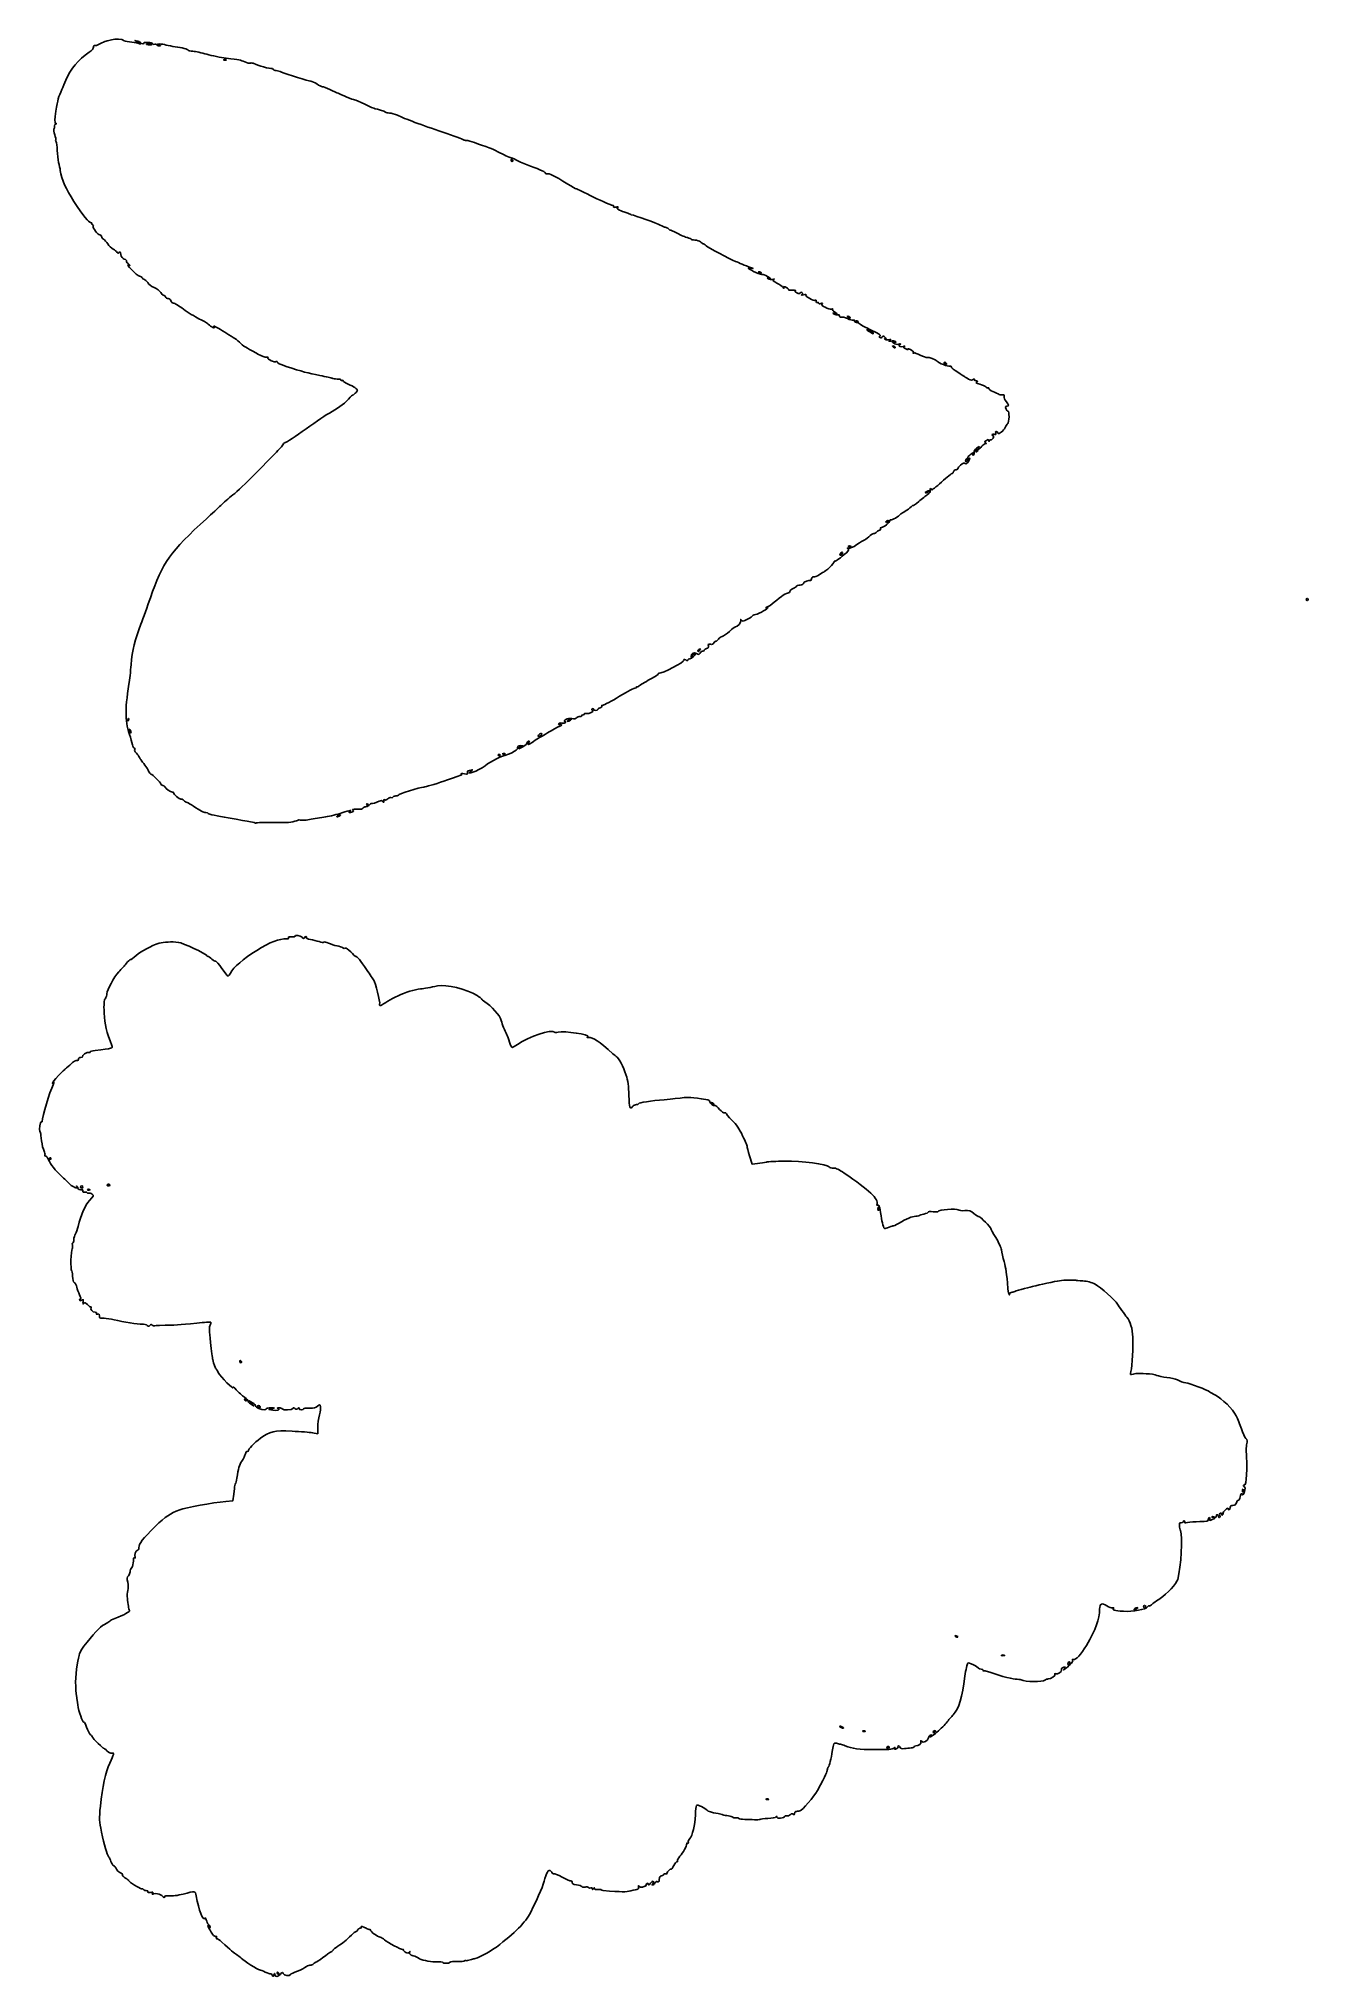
# Model space of a CAD drawing. Header units: centimetres. Extents: x -8.3 to 22.2, y -23.6 to 23.1.
import ezdxf

# ---------------------------------------------------------------- set-up
doc = ezdxf.new("R2010")
doc.units = ezdxf.units.CM
doc.header["$MEASUREMENT"] = 0
doc.layers.add('Layer 1', color=7, linetype='Continuous')

msp = doc.modelspace()

# ---------------------------------------------------------------- linework, layer by layer
at = {"layer": 'Layer 1'}
for points, knots in [([(-3.13205, 4.25184), (-3.14534, 4.26476), (-3.20462, 4.27604), (-3.77735, 4.37455), (-3.77735, 4.37455), (-4.03929, 4.41961), (-4.25757, 4.46738), (-4.26242, 4.48071), (-4.26242, 4.48071), (-4.26727, 4.49404), (-4.2927, 4.50495), (-4.31893, 4.50495), (-4.31893, 4.50495), (-4.37655, 4.50495), (-4.45196, 4.54356), (-4.61382, 4.65593), (-4.61382, 4.65593), (-4.68097, 4.70255), (-4.75241, 4.7442), (-4.77257, 4.7485), (-4.77257, 4.7485), (-4.79273, 4.75279), (-4.82709, 4.77528), (-4.84891, 4.79847), (-4.84891, 4.79847), (-4.87074, 4.82166), (-4.90224, 4.83596), (-4.91892, 4.83026), (-4.91892, 4.83026), (-4.95142, 4.81914), (-5.1037, 4.94854), (-5.09512, 4.97999), (-5.09512, 4.97999), (-5.09229, 4.99036), (-5.10456, 4.99885), (-5.12239, 4.99885), (-5.12239, 4.99885), (-5.16478, 4.99885), (-5.2987, 5.08689), (-5.2987, 5.11476), (-5.2987, 5.11476), (-5.2987, 5.12666), (-5.32251, 5.14395), (-5.35162, 5.15319), (-5.35162, 5.15319), (-5.38072, 5.16243), (-5.40454, 5.1811), (-5.40454, 5.19469), (-5.40454, 5.19469), (-5.40454, 5.22303), (-5.61299, 5.431), (-5.64138, 5.431), (-5.64138, 5.431), (-5.65172, 5.431), (-5.67677, 5.46374), (-5.69706, 5.50376), (-5.69706, 5.50376), (-5.72874, 5.56625), (-5.78698, 5.65001), (-5.87761, 5.7634), (-5.87761, 5.7634), (-5.88997, 5.77887), (-5.91555, 5.82054), (-5.93445, 5.856), (-5.93445, 5.856), (-5.95335, 5.89146), (-5.98666, 5.93364), (-6.00847, 5.94973), (-6.00847, 5.94973), (-6.03095, 5.96631), (-6.04095, 5.99769), (-6.03156, 6.02217), (-6.03156, 6.02217), (-6.02203, 6.04699), (-6.02729, 6.06269), (-6.0439, 6.05907), (-6.0439, 6.05907), (-6.05981, 6.05561), (-6.07554, 6.07659), (-6.07886, 6.10569), (-6.07886, 6.10569), (-6.08218, 6.13479), (-6.109, 6.23004), (-6.13846, 6.31736), (-6.13846, 6.31736), (-6.26791, 6.70111), (-6.27405, 6.93973), (-6.1715, 7.60059), (-6.1715, 7.60059), (-6.15682, 7.69518), (-6.13361, 7.90525), (-6.11991, 8.06741), (-6.11991, 8.06741), (-6.09061, 8.41444), (-6.02685, 8.67926), (-5.88515, 9.04257), (-5.88515, 9.04257), (-5.82839, 9.18809), (-5.72542, 9.47384), (-5.65632, 9.67757), (-5.65632, 9.67757), (-5.37104, 10.51867), (-5.16619, 10.80748), (-4.30446, 11.58349), (-4.30446, 11.58349), (-4.17574, 11.6994), (-4.02033, 11.84357), (-3.9591, 11.90386), (-3.9591, 11.90386), (-3.89787, 11.96415), (-3.76644, 12.07843), (-3.66704, 12.15782), (-3.66704, 12.15782), (-3.56764, 12.2372), (-3.33749, 12.45525), (-3.15559, 12.64237), (-3.15559, 12.64237), (-2.97369, 12.82949), (-2.74612, 13.06049), (-2.64987, 13.15571), (-2.64987, 13.15571), (-2.55363, 13.25093), (-2.46768, 13.34967), (-2.45888, 13.37514), (-2.45888, 13.37514), (-2.45008, 13.40061), (-2.42467, 13.42144), (-2.40242, 13.42144), (-2.40242, 13.42144), (-2.38017, 13.42144), (-2.15655, 13.56856), (-1.9055, 13.74837), (-1.9055, 13.74837), (-1.65444, 13.92818), (-1.3994, 14.10056), (-1.33875, 14.13145), (-1.33875, 14.13145), (-1.15691, 14.22403), (-1.00113, 14.3384), (-0.88452, 14.4649), (-0.88452, 14.4649), (-0.82392, 14.53064), (-0.77434, 14.5765), (-0.77434, 14.5668), (-0.77434, 14.5668), (-0.77434, 14.55711), (-0.75053, 14.57473), (-0.72142, 14.60597), (-0.72142, 14.60597), (-0.69232, 14.63721), (-0.6685, 14.67088), (-0.6685, 14.6808), (-0.6685, 14.6808), (-0.6685, 14.7108), (-0.75405, 14.7682), (-0.88678, 14.82725), (-0.88678, 14.82725), (-0.9559, 14.858), (-1.01246, 14.89431), (-1.01246, 14.90793), (-1.01246, 14.90793), (-1.01246, 14.92155), (-1.02437, 14.92533), (-1.03892, 14.91634), (-1.03892, 14.91634), (-1.05347, 14.90735), (-1.06538, 14.91141), (-1.06538, 14.92536), (-1.06538, 14.92536), (-1.06538, 14.93932), (-1.10626, 14.95073), (-1.15623, 14.95073), (-1.15623, 14.95073), (-1.2062, 14.95073), (-1.25945, 14.95837), (-1.27456, 14.96772), (-1.27456, 14.96772), (-1.28968, 14.97706), (-1.42441, 15.00794), (-1.57397, 15.03633), (-1.57397, 15.03633), (-1.86358, 15.09131), (-1.99344, 15.12641), (-2.38062, 15.25437), (-2.38062, 15.25437), (-2.51949, 15.30026), (-2.61731, 15.34622), (-2.60804, 15.36122), (-2.60804, 15.36122), (-2.59909, 15.37569), (-2.605, 15.37937), (-2.62116, 15.36938), (-2.62116, 15.36938), (-2.66434, 15.34269), (-2.84577, 15.42488), (-2.82344, 15.46102), (-2.82344, 15.46102), (-2.81127, 15.48071), (-2.82188, 15.48574), (-2.85461, 15.47579), (-2.85461, 15.47579), (-2.88481, 15.46661), (-2.96636, 15.4965), (-3.06298, 15.55213), (-3.06298, 15.55213), (-3.15029, 15.60241), (-3.26464, 15.66476), (-3.31708, 15.69069), (-3.31708, 15.69069), (-3.36952, 15.71662), (-3.44096, 15.76963), (-3.47583, 15.80849), (-3.47583, 15.80849), (-3.5107, 15.84735), (-3.576, 15.90064), (-3.62095, 15.92691), (-3.62095, 15.92691), (-3.6659, 15.95318), (-3.75299, 16.00805), (-3.8145, 16.04885), (-3.8145, 16.04885), (-3.94362, 16.1345), (-4.10333, 16.22602), (-4.12368, 16.22602), (-4.12368, 16.22602), (-4.13137, 16.22602), (-4.12849, 16.21114), (-4.11728, 16.19295), (-4.11728, 16.19295), (-4.09492, 16.15667), (-4.23748, 16.24052), (-4.28006, 16.28869), (-4.28006, 16.28869), (-4.29461, 16.30515), (-4.38678, 16.35716), (-4.48488, 16.40425), (-4.48488, 16.40425), (-4.58298, 16.45134), (-4.75201, 16.55552), (-4.8605, 16.63576), (-4.8605, 16.63576), (-4.969, 16.716), (-5.07737, 16.78164), (-5.10134, 16.78164), (-5.10134, 16.78164), (-5.12531, 16.78164), (-5.15114, 16.80545), (-5.15875, 16.83456), (-5.15875, 16.83456), (-5.16651, 16.86423), (-5.19484, 16.88748), (-5.22325, 16.88748), (-5.22325, 16.88748), (-5.25111, 16.88748), (-5.28076, 16.90534), (-5.28914, 16.92717), (-5.28914, 16.92717), (-5.29752, 16.949), (-5.31894, 16.96686), (-5.33676, 16.96686), (-5.33676, 16.96686), (-5.35457, 16.96686), (-5.38503, 16.99655), (-5.40445, 17.03283), (-5.40445, 17.03283), (-5.42387, 17.06911), (-5.49717, 17.12475), (-5.56734, 17.15646), (-5.56734, 17.15646), (-5.63751, 17.18817), (-5.70122, 17.23397), (-5.70892, 17.25823), (-5.70892, 17.25823), (-5.71662, 17.28249), (-5.75249, 17.31817), (-5.78863, 17.33751), (-5.78863, 17.33751), (-5.82477, 17.35685), (-5.85434, 17.38128), (-5.85434, 17.39179), (-5.85434, 17.39179), (-5.85434, 17.40231), (-5.88113, 17.41766), (-5.91387, 17.4259), (-5.91387, 17.4259), (-5.94661, 17.43415), (-6.03293, 17.50263), (-6.10569, 17.57808), (-6.10569, 17.57808), (-6.18899, 17.66447), (-6.21839, 17.70895), (-6.18507, 17.6982), (-6.18507, 17.6982), (-6.13631, 17.68246), (-6.13674, 17.68502), (-6.19056, 17.73081), (-6.19056, 17.73081), (-6.22268, 17.75814), (-6.24187, 17.78759), (-6.23319, 17.79627), (-6.23319, 17.79627), (-6.22451, 17.80495), (-6.24716, 17.82335), (-6.28351, 17.83717), (-6.28351, 17.83717), (-6.3289, 17.85443), (-6.35516, 17.88989), (-6.36735, 17.95036), (-6.36735, 17.95036), (-6.38005, 18.01338), (-6.39151, 18.02811), (-6.40767, 18.00217), (-6.40767, 18.00217), (-6.42678, 17.97149), (-6.43377, 17.97149), (-6.45318, 18.00222), (-6.45318, 18.00222), (-6.46579, 18.02218), (-6.51093, 18.05635), (-6.55349, 18.07815), (-6.55349, 18.07815), (-6.59605, 18.09995), (-6.65396, 18.1568), (-6.68218, 18.20447), (-6.68218, 18.20447), (-6.71041, 18.25214), (-6.75596, 18.30316), (-6.7834, 18.31785), (-6.7834, 18.31785), (-6.81084, 18.33253), (-6.8333, 18.36199), (-6.8333, 18.3833), (-6.8333, 18.3833), (-6.8333, 18.40462), (-6.85055, 18.42206), (-6.87164, 18.42206), (-6.87164, 18.42206), (-6.92139, 18.42206), (-7.05469, 18.59658), (-7.03244, 18.63258), (-7.03244, 18.63258), (-7.02306, 18.64776), (-7.02799, 18.66018), (-7.0434, 18.66018), (-7.0434, 18.66018), (-7.05881, 18.66018), (-7.06844, 18.67506), (-7.06481, 18.69325), (-7.06481, 18.69325), (-7.06117, 18.71144), (-7.07605, 18.72413), (-7.09788, 18.72145), (-7.09788, 18.72145), (-7.13788, 18.71654), (-7.27238, 18.88783), (-7.49641, 19.22903), (-7.49641, 19.22903), (-7.69736, 19.53507), (-7.79027, 19.7461), (-7.8262, 19.97814), (-7.8262, 19.97814), (-7.83225, 20.01724), (-7.85021, 20.10282), (-7.8661, 20.1683), (-7.8661, 20.1683), (-7.88199, 20.23378), (-7.89788, 20.36513), (-7.90141, 20.46019), (-7.90141, 20.46019), (-7.90494, 20.55524), (-7.91729, 20.64831), (-7.92884, 20.667), (-7.92884, 20.667), (-7.94039, 20.68569), (-7.94361, 20.70722), (-7.93598, 20.71485), (-7.93598, 20.71485), (-7.92836, 20.72247), (-7.93899, 20.77653), (-7.95961, 20.83497), (-7.95961, 20.83497), (-7.98023, 20.89341), (-7.98855, 20.95484), (-7.9781, 20.97148), (-7.9781, 20.97148), (-7.96765, 20.98812), (-7.96252, 21.02257), (-7.96671, 21.04804), (-7.96671, 21.04804), (-7.9709, 21.07351), (-7.9587, 21.09452), (-7.93959, 21.09475), (-7.93959, 21.09475), (-7.91225, 21.09507), (-7.91191, 21.09964), (-7.93798, 21.11619), (-7.93798, 21.11619), (-7.96435, 21.13294), (-7.9629, 21.1921), (-7.93085, 21.40646), (-7.93085, 21.40646), (-7.88932, 21.68423), (-7.87206, 21.74737), (-7.78839, 21.92778), (-7.78839, 21.92778), (-7.76139, 21.98599), (-7.71741, 22.08719), (-7.69065, 22.15268), (-7.69065, 22.15268), (-7.57895, 22.42603), (-7.40004, 22.64049), (-7.13017, 22.82455), (-7.13017, 22.82455), (-7.06434, 22.86944), (-7.02077, 22.91869), (-7.02482, 22.94361), (-7.02482, 22.94361), (-7.02923, 22.97078), (-7.01263, 22.98611), (-6.97881, 22.98611), (-6.97881, 22.98611), (-6.94971, 22.98611), (-6.89438, 23.00751), (-6.85586, 23.03367), (-6.85586, 23.03367), (-6.81734, 23.05983), (-6.75781, 23.08652), (-6.72357, 23.09298), (-6.72357, 23.09298), (-6.68933, 23.09944), (-6.63155, 23.11258), (-6.59517, 23.12216), (-6.59517, 23.12216), (-6.4948, 23.14861), (-6.32728, 23.14257), (-6.30801, 23.11182), (-6.30801, 23.11182), (-6.2986, 23.0968), (-6.23137, 23.07878), (-6.15861, 23.07179), (-6.15861, 23.07179), (-6.08585, 23.06479), (-5.99655, 23.05084), (-5.96017, 23.04078), (-5.96017, 23.04078), (-5.96017, 23.04078), (-5.89402, 23.02249), (-5.89402, 23.02249), (-5.89402, 23.02249), (-5.89402, 23.02249), (-5.96017, 23.06494), (-5.96017, 23.06494), (-5.96017, 23.06494), (-5.96017, 23.06494), (-6.02632, 23.10739), (-6.02632, 23.10739), (-6.02632, 23.10739), (-6.02632, 23.10739), (-5.96017, 23.08956), (-5.96017, 23.08956), (-5.96017, 23.08956), (-5.92379, 23.07975), (-5.89006, 23.0614), (-5.8852, 23.04877), (-5.8852, 23.04877), (-5.88035, 23.03614), (-5.85881, 23.02581), (-5.83734, 23.02581), (-5.83734, 23.02581), (-5.81587, 23.02581), (-5.80428, 23.0355), (-5.8116, 23.04734), (-5.8116, 23.04734), (-5.81892, 23.05918), (-5.77497, 23.06494), (-5.71394, 23.06014), (-5.71394, 23.06014), (-5.65291, 23.05534), (-5.59923, 23.04036), (-5.59465, 23.02686), (-5.59465, 23.02686), (-5.59007, 23.01336), (-5.57044, 23.00841), (-5.55102, 23.01586), (-5.55102, 23.01586), (-5.5316, 23.02331), (-5.50786, 23.01669), (-5.49825, 23.00114), (-5.49825, 23.00114), (-5.48864, 22.9856), (-5.46065, 22.97371), (-5.43604, 22.97474), (-5.43604, 22.97474), (-5.39957, 22.97626), (-5.40108, 22.9808), (-5.44422, 22.99934), (-5.44422, 22.99934), (-5.4927, 23.02017), (-5.49157, 23.02224), (-5.43082, 23.02394), (-5.43082, 23.02394), (-5.39434, 23.02496), (-5.32291, 23.01337), (-5.27207, 22.99817), (-5.27207, 22.99817), (-5.22123, 22.98297), (-5.12606, 22.96412), (-5.06058, 22.95628), (-5.06058, 22.95628), (-4.90014, 22.93706), (-4.74311, 22.89571), (-4.74294, 22.87265), (-4.74294, 22.87265), (-4.74286, 22.8623), (-4.69247, 22.85092), (-4.63096, 22.84736), (-4.63096, 22.84736), (-4.56944, 22.8438), (-4.4177, 22.81171), (-4.29375, 22.77605), (-4.29375, 22.77605), (-4.1698, 22.74039), (-3.96123, 22.6977), (-3.83027, 22.68119), (-3.83027, 22.68119), (-3.49205, 22.63855), (-3.49657, 22.63945), (-3.38167, 22.59145), (-3.38167, 22.59145), (-3.32434, 22.5675), (-3.26146, 22.55403), (-3.24192, 22.56153), (-3.24192, 22.56153), (-3.22239, 22.56903), (-3.18604, 22.56414), (-3.16115, 22.55068), (-3.16115, 22.55068), (-3.08491, 22.50944), (-2.75367, 22.41726), (-2.73133, 22.43106), (-2.73133, 22.43106), (-2.71977, 22.43821), (-2.70615, 22.43158), (-2.70107, 22.41632), (-2.70107, 22.41632), (-2.69599, 22.40107), (-2.66223, 22.38537), (-2.62605, 22.38144), (-2.62605, 22.38144), (-2.58987, 22.3775), (-2.53051, 22.36126), (-2.49413, 22.34534), (-2.49413, 22.34534), (-2.36938, 22.29074), (-1.84058, 22.12623), (-1.78984, 22.12623), (-1.78984, 22.12623), (-1.76194, 22.12623), (-1.69532, 22.09646), (-1.64178, 22.06008), (-1.64178, 22.06008), (-1.58824, 22.0237), (-1.52828, 21.99393), (-1.50854, 21.99393), (-1.50854, 21.99393), (-1.4888, 21.99393), (-1.4078, 21.96308), (-1.32854, 21.92537), (-1.32854, 21.92537), (-1.24928, 21.88766), (-1.16063, 21.84694), (-1.13152, 21.83487), (-1.13152, 21.83487), (-1.10242, 21.82281), (-1.0087, 21.78222), (-0.92327, 21.74468), (-0.92327, 21.74468), (-0.83784, 21.70714), (-0.7529, 21.67642), (-0.73451, 21.67642), (-0.73451, 21.67642), (-0.71613, 21.67642), (-0.60593, 21.62879), (-0.48964, 21.57059), (-0.48964, 21.57059), (-0.37334, 21.51238), (-0.26183, 21.46458), (-0.24184, 21.46436), (-0.24184, 21.46436), (-0.1954, 21.46385), (-0.01375, 21.40091), (0.0101, 21.37706), (0.0101, 21.37706), (0.02007, 21.36709), (0.06416, 21.35893), (0.10807, 21.35893), (0.10807, 21.35893), (0.15198, 21.35893), (0.23632, 21.33586), (0.29548, 21.30766), (0.29548, 21.30766), (0.47611, 21.22158), (0.88145, 21.06912), (1.38909, 20.89634), (1.38909, 20.89634), (1.65492, 20.80586), (1.88015, 20.7241), (1.88959, 20.71465), (1.88959, 20.71465), (1.89904, 20.7052), (1.93296, 20.69747), (1.96498, 20.69747), (1.96498, 20.69747), (1.99699, 20.69747), (2.08133, 20.67497), (2.15239, 20.64747), (2.15239, 20.64747), (2.22345, 20.61997), (2.33517, 20.58214), (2.40066, 20.56341), (2.40066, 20.56341), (2.46614, 20.54467), (2.63152, 20.47192), (2.76817, 20.40174), (2.76817, 20.40174), (2.90481, 20.33156), (3.03131, 20.27413), (3.04926, 20.27413), (3.04926, 20.27413), (3.06722, 20.27413), (3.13558, 20.24413), (3.20117, 20.20747), (3.20117, 20.20747), (3.26676, 20.17081), (3.40406, 20.11237), (3.50628, 20.0776), (3.50628, 20.0776), (3.74855, 19.9952), (3.88507, 19.92955), (3.86883, 19.90327), (3.86883, 19.90327), (3.86166, 19.89167), (3.87858, 19.88814), (3.90642, 19.89542), (3.90642, 19.89542), (3.95728, 19.90872), (4.05197, 19.8613), (4.40048, 19.648), (4.40048, 19.648), (4.50357, 19.58491), (4.59581, 19.53329), (4.60546, 19.53329), (4.60546, 19.53329), (4.61511, 19.53329), (4.80323, 19.44399), (5.02351, 19.33485), (5.02351, 19.33485), (5.24379, 19.22571), (5.44693, 19.13641), (5.47494, 19.13641), (5.47494, 19.13641), (5.50648, 19.13641), (5.51874, 19.12487), (5.50713, 19.10609), (5.50713, 19.10609), (5.49383, 19.08458), (5.51068, 19.08097), (5.5651, 19.09366), (5.5651, 19.09366), (5.61606, 19.10555), (5.62941, 19.1033), (5.60488, 19.08696), (5.60488, 19.08696), (5.57602, 19.06774), (5.58582, 19.05313), (5.64977, 19.02006), (5.64977, 19.02006), (5.69477, 18.99679), (5.75306, 18.97441), (5.7793, 18.97032), (5.7793, 18.97032), (5.80554, 18.96623), (5.84487, 18.95166), (5.8667, 18.93794), (5.8667, 18.93794), (5.88853, 18.92422), (5.91829, 18.9109), (5.93285, 18.90836), (5.93285, 18.90836), (6.02055, 18.89299), (6.55598, 18.70048), (6.62889, 18.6581), (6.62889, 18.6581), (6.67702, 18.63013), (6.73272, 18.60724), (6.75268, 18.60724), (6.75268, 18.60724), (6.77264, 18.60724), (6.80768, 18.58853), (6.83054, 18.56566), (6.83054, 18.56566), (6.85341, 18.54279), (6.87212, 18.53066), (6.87212, 18.5387), (6.87212, 18.5387), (6.87212, 18.54674), (6.94653, 18.513), (7.03748, 18.46372), (7.03748, 18.46372), (7.12843, 18.41444), (7.24154, 18.3661), (7.28883, 18.35628), (7.28883, 18.35628), (7.33612, 18.34647), (7.37482, 18.32984), (7.37482, 18.31933), (7.37482, 18.31933), (7.37482, 18.30882), (7.41615, 18.29905), (7.46667, 18.29761), (7.46667, 18.29761), (7.51719, 18.29618), (7.57757, 18.27596), (7.60085, 18.25268), (7.60085, 18.25268), (7.62413, 18.2294), (7.65199, 18.21035), (7.66276, 18.21035), (7.66276, 18.21035), (7.67353, 18.21035), (7.70582, 18.18848), (7.73451, 18.16174), (7.73451, 18.16174), (7.77988, 18.11947), (8.29786, 17.84496), (8.44638, 17.78448), (8.44638, 17.78448), (8.47548, 17.77263), (8.54692, 17.74237), (8.60513, 17.71724), (8.60513, 17.71724), (8.66334, 17.69211), (8.75264, 17.65612), (8.80357, 17.63726), (8.80357, 17.63726), (8.88737, 17.60623), (8.88864, 17.60438), (8.81685, 17.61777), (8.81685, 17.61777), (8.77323, 17.62591), (8.74684, 17.62325), (8.75823, 17.61187), (8.75823, 17.61187), (8.7987, 17.5714), (9.0816, 17.45059), (9.09461, 17.46823), (9.09461, 17.46823), (9.10189, 17.47809), (9.15546, 17.45786), (9.21367, 17.42327), (9.21367, 17.42327), (9.28896, 17.37853), (9.30041, 17.36504), (9.25336, 17.37652), (9.25336, 17.37652), (9.19719, 17.39023), (9.19428, 17.38824), (9.23405, 17.36333), (9.23405, 17.36333), (9.25981, 17.3472), (9.30743, 17.34145), (9.33988, 17.35057), (9.33988, 17.35057), (9.38013, 17.36188), (9.3877, 17.35938), (9.36371, 17.34272), (9.36371, 17.34272), (9.33752, 17.32452), (9.35748, 17.30321), (9.44194, 17.25918), (9.44194, 17.25918), (9.50431, 17.22667), (9.57161, 17.18033), (9.59151, 17.1562), (9.59151, 17.1562), (9.61141, 17.13207), (9.62015, 17.12721), (9.61093, 17.1454), (9.61093, 17.1454), (9.59048, 17.18577), (9.61067, 17.18733), (9.67916, 17.15069), (9.67916, 17.15069), (9.70772, 17.13541), (9.72552, 17.11391), (9.71873, 17.10293), (9.71873, 17.10293), (9.71194, 17.09194), (9.7551, 17.08544), (9.81465, 17.08848), (9.81465, 17.08848), (9.8742, 17.09152), (9.90885, 17.08531), (9.89165, 17.07469), (9.89165, 17.07469), (9.87087, 17.06185), (9.88223, 17.04542), (9.92553, 17.02568), (9.92553, 17.02568), (9.97374, 17.00372), (9.99326, 17.00374), (10.0006, 17.02579), (10.0006, 17.02579), (10.00633, 17.043), (10.02502, 17.04661), (10.04486, 17.03435), (10.04486, 17.03435), (10.07278, 17.01709), (10.07249, 17.0084), (10.0433, 16.98784), (10.0433, 16.98784), (10.01867, 16.97049), (10.03094, 16.96771), (10.08238, 16.97898), (10.08238, 16.97898), (10.12949, 16.9893), (10.15127, 16.98556), (10.14098, 16.96891), (10.14098, 16.96891), (10.12135, 16.93715), (10.32888, 16.8257), (10.3655, 16.84833), (10.3655, 16.84833), (10.37955, 16.85702), (10.39105, 16.84486), (10.39105, 16.82131), (10.39105, 16.82131), (10.39105, 16.79776), (10.40296, 16.78586), (10.41751, 16.79485), (10.41751, 16.79485), (10.43206, 16.80384), (10.44397, 16.79779), (10.44397, 16.7814), (10.44397, 16.7814), (10.44397, 16.76317), (10.46709, 16.7581), (10.5035, 16.76834), (10.5035, 16.76834), (10.54399, 16.77973), (10.55178, 16.77727), (10.52787, 16.76065), (10.52787, 16.76065), (10.48216, 16.72889), (10.69658, 16.61261), (10.75765, 16.63604), (10.75765, 16.63604), (10.78069, 16.64488), (10.79088, 16.64346), (10.7803, 16.63287), (10.7803, 16.63287), (10.76971, 16.62228), (10.79389, 16.59098), (10.83402, 16.56332), (10.83402, 16.56332), (10.90669, 16.51323), (10.90672, 16.51309), (10.84085, 16.52952), (10.84085, 16.52952), (10.78372, 16.54377), (10.78123, 16.54194), (10.82261, 16.51609), (10.82261, 16.51609), (10.84896, 16.49963), (10.88766, 16.49273), (10.9086, 16.50077), (10.9086, 16.50077), (10.93159, 16.50959), (10.94668, 16.49921), (10.94668, 16.47459), (10.94668, 16.47459), (10.94668, 16.44939), (10.96438, 16.43779), (10.99298, 16.44425), (10.99298, 16.44425), (11.01845, 16.45), (11.08508, 16.43219), (11.14107, 16.40466), (11.14107, 16.40466), (11.19705, 16.37713), (11.25942, 16.36096), (11.27966, 16.36873), (11.27966, 16.36873), (11.2999, 16.3765), (11.31363, 16.36911), (11.31017, 16.3523), (11.31017, 16.3523), (11.30671, 16.3355), (11.32769, 16.31743), (11.35679, 16.31214), (11.35679, 16.31214), (11.40129, 16.30406), (11.40339, 16.30729), (11.37002, 16.33243), (11.37002, 16.33243), (11.33474, 16.359), (11.33474, 16.361), (11.37002, 16.35039), (11.37002, 16.35039), (11.39185, 16.34383), (11.40666, 16.32486), (11.40294, 16.30825), (11.40294, 16.30825), (11.39922, 16.29164), (11.52407, 16.21817), (11.68038, 16.145), (11.68038, 16.145), (11.87478, 16.054), (11.95336, 16.00502), (11.92906, 15.99), (11.92906, 15.99), (11.90169, 15.97308), (11.90093, 15.96347), (11.92578, 15.94812), (11.92578, 15.94812), (11.94381, 15.93698), (11.96796, 15.94427), (11.98056, 15.96466), (11.98056, 15.96466), (11.99899, 15.99447), (12.01173, 15.99199), (12.05036, 15.95109), (12.05036, 15.95109), (12.07635, 15.92357), (12.0809, 15.91053), (12.06046, 15.92211), (12.06046, 15.92211), (12.03555, 15.93622), (12.02954, 15.93305), (12.04224, 15.91251), (12.04224, 15.91251), (12.05327, 15.89466), (12.09088, 15.88832), (12.13232, 15.89733), (12.13232, 15.89733), (12.1899, 15.90985), (12.19589, 15.90694), (12.16377, 15.88206), (12.16377, 15.88206), (12.13135, 15.85695), (12.13623, 15.85393), (12.19045, 15.86559), (12.19045, 15.86559), (12.22695, 15.87344), (12.27458, 15.86767), (12.29628, 15.85277), (12.29628, 15.85277), (12.32619, 15.83224), (12.31973, 15.82964), (12.2696, 15.84201), (12.2696, 15.84201), (12.20507, 15.85794), (12.20475, 15.85731), (12.25637, 15.81611), (12.25637, 15.81611), (12.28904, 15.79004), (12.3346, 15.77969), (12.37543, 15.78909), (12.37543, 15.78909), (12.41982, 15.7993), (12.42977, 15.79642), (12.40568, 15.78035), (12.40568, 15.78035), (12.35467, 15.74631), (12.41285, 15.71542), (12.48812, 15.73658), (12.48812, 15.73658), (12.52662, 15.74741), (12.53556, 15.74497), (12.51359, 15.72965), (12.51359, 15.72965), (12.48847, 15.71212), (12.49742, 15.698), (12.54835, 15.6748), (12.54835, 15.6748), (12.59454, 15.65375), (12.61111, 15.65297), (12.59911, 15.6724), (12.59911, 15.6724), (12.58931, 15.68826), (12.6187, 15.68189), (12.66444, 15.65824), (12.66444, 15.65824), (12.71289, 15.63319), (12.74001, 15.60296), (12.72941, 15.58582), (12.72941, 15.58582), (12.71827, 15.56779), (12.72329, 15.56385), (12.74237, 15.57565), (12.74237, 15.57565), (12.7595, 15.58624), (12.82869, 15.56405), (12.89614, 15.52636), (12.89614, 15.52636), (12.96358, 15.48866), (13.03861, 15.46412), (13.06286, 15.47182), (13.06286, 15.47182), (13.10322, 15.48463), (13.27022, 15.42011), (13.30149, 15.37963), (13.30149, 15.37963), (13.33293, 15.33894), (13.57066, 15.24319), (13.6063, 15.25687), (13.6063, 15.25687), (13.62806, 15.26522), (13.64545, 15.25711), (13.64545, 15.23862), (13.64545, 15.23862), (13.64545, 15.22032), (13.71391, 15.16444), (13.79759, 15.11444), (13.79759, 15.11444), (13.88126, 15.06444), (13.95568, 15.01634), (13.96295, 15.00756), (13.96295, 15.00756), (13.97023, 14.99878), (14.0139, 14.97309), (14.05999, 14.95047), (14.05999, 14.95047), (14.12011, 14.92098), (14.1519, 14.91745), (14.17244, 14.93799), (14.17244, 14.93799), (14.19298, 14.95853), (14.20108, 14.95765), (14.20108, 14.93488), (14.20108, 14.93488), (14.20108, 14.91742), (14.22192, 14.90295), (14.24738, 14.90272), (14.24738, 14.90272), (14.28508, 14.90239), (14.28669, 14.89789), (14.25606, 14.87851), (14.25606, 14.87851), (14.22824, 14.86091), (14.2469, 14.84704), (14.32763, 14.8253), (14.32763, 14.8253), (14.38768, 14.80913), (14.4538, 14.77892), (14.47455, 14.75817), (14.47455, 14.75817), (14.4953, 14.73742), (14.51965, 14.72781), (14.52866, 14.73682), (14.52866, 14.73682), (14.53767, 14.74583), (14.54504, 14.73987), (14.54504, 14.72357), (14.54504, 14.72357), (14.54504, 14.70728), (14.58969, 14.67431), (14.64426, 14.65032), (14.64426, 14.65032), (14.69883, 14.62633), (14.76913, 14.5946), (14.80049, 14.57981), (14.80049, 14.57981), (14.83185, 14.56503), (14.87054, 14.56099), (14.88648, 14.57084), (14.88648, 14.57084), (14.90275, 14.58089), (14.91546, 14.57065), (14.91546, 14.5475), (14.91546, 14.5475), (14.91546, 14.48037), (14.91969, 14.46953), (14.97166, 14.40346), (14.97166, 14.40346), (15.03087, 14.32819), (15.03466, 14.29458), (14.98395, 14.29458), (14.98395, 14.29458), (14.96341, 14.29458), (14.94886, 14.2797), (14.95162, 14.26151), (14.95162, 14.26151), (14.9593, 14.21092), (14.99635, 14.16011), (15.01651, 14.17252), (15.01651, 14.17252), (15.02642, 14.17862), (15.03443, 14.11879), (15.03432, 14.03957), (15.03432, 14.03957), (15.03432, 13.95766), (15.02065, 13.88721), (15.0029, 13.87624), (15.0029, 13.87624), (14.98573, 13.86563), (14.95957, 13.82507), (14.94476, 13.78611), (14.94476, 13.78611), (14.9123, 13.70072), (14.77968, 13.60392), (14.76314, 13.65353), (14.76314, 13.65353), (14.75718, 13.67141), (14.74012, 13.68604), (14.72522, 13.68604), (14.72522, 13.68604), (14.71032, 13.68604), (14.70529, 13.6674), (14.71403, 13.64462), (14.71403, 13.64462), (14.72623, 13.61283), (14.71767, 13.60709), (14.67717, 13.61994), (14.67717, 13.61994), (14.64697, 13.62953), (14.62442, 13.62461), (14.62442, 13.60844), (14.62442, 13.60844), (14.62442, 13.59291), (14.63674, 13.5802), (14.65181, 13.5802), (14.65181, 13.5802), (14.67025, 13.5802), (14.66982, 13.56268), (14.65049, 13.52654), (14.65049, 13.52654), (14.6347, 13.49703), (14.61148, 13.47924), (14.5989, 13.48702), (14.5989, 13.48702), (14.58632, 13.49479), (14.57, 13.4862), (14.56263, 13.46792), (14.56263, 13.46792), (14.55208, 13.44175), (14.54878, 13.44192), (14.54714, 13.46869), (14.54714, 13.46869), (14.5455, 13.49518), (14.53257, 13.49601), (14.48856, 13.47246), (14.48856, 13.47246), (14.44342, 13.4483), (14.43944, 13.43756), (14.46872, 13.41902), (14.46872, 13.41902), (14.49899, 13.39985), (14.49912, 13.39574), (14.46949, 13.39541), (14.46949, 13.39541), (14.44976, 13.3952), (14.4102, 13.36524), (14.38158, 13.32886), (14.38158, 13.32886), (14.35297, 13.29248), (14.31705, 13.26271), (14.30177, 13.26271), (14.30177, 13.26271), (14.28566, 13.26271), (14.28924, 13.28194), (14.31031, 13.30849), (14.31031, 13.30849), (14.33028, 13.33367), (14.30872, 13.32474), (14.26242, 13.28865), (14.26242, 13.28865), (14.20958, 13.24747), (14.18288, 13.20661), (14.19074, 13.17895), (14.19074, 13.17895), (14.19763, 13.15471), (14.191, 13.1273), (14.17603, 13.11804), (14.17603, 13.11804), (14.15922, 13.10765), (14.15553, 13.11874), (14.16638, 13.14702), (14.16638, 13.14702), (14.18208, 13.18792), (14.17646, 13.18735), (14.11399, 13.14178), (14.11399, 13.14178), (14.07551, 13.11371), (14.04365, 13.07585), (14.04319, 13.05766), (14.04319, 13.05766), (14.04274, 13.03947), (14.03045, 13.02459), (14.0159, 13.02459), (14.0159, 13.02459), (14.00135, 13.02459), (13.98944, 13.00541), (13.98944, 12.98197), (13.98944, 12.98197), (13.98944, 12.94951), (14.00184, 12.95424), (14.04148, 13.00181), (14.04148, 13.00181), (14.10467, 13.07766), (14.11181, 13.04795), (14.05224, 12.95705), (14.05224, 12.95705), (14.02238, 12.91148), (13.99971, 12.89925), (13.9782, 12.91711), (13.9782, 12.91711), (13.95698, 12.93472), (13.92255, 12.92167), (13.8691, 12.87574), (13.8691, 12.87574), (13.82615, 12.83883), (13.79696, 12.80067), (13.80423, 12.79094), (13.80423, 12.79094), (13.81151, 12.78121), (13.79067, 12.76944), (13.75793, 12.76479), (13.75793, 12.76479), (13.72519, 12.76014), (13.6984, 12.7393), (13.6984, 12.71849), (13.6984, 12.71849), (13.6984, 12.69767), (13.68669, 12.68064), (13.67238, 12.68064), (13.67238, 12.68064), (13.65807, 12.68064), (13.53901, 12.58428), (13.4078, 12.4665), (13.4078, 12.4665), (13.27659, 12.34872), (13.16924, 12.26538), (13.16924, 12.28129), (13.16924, 12.28129), (13.16924, 12.2972), (13.15845, 12.31022), (13.14526, 12.31022), (13.14526, 12.31022), (13.13207, 12.31022), (13.127, 12.28835), (13.13399, 12.26163), (13.13399, 12.26163), (13.14254, 12.22893), (13.12226, 12.19722), (13.07198, 12.16469), (13.07198, 12.16469), (13.03089, 12.1381), (12.93476, 12.06327), (12.85836, 11.9984), (12.85836, 11.9984), (12.78196, 11.93353), (12.71945, 11.88968), (12.71945, 11.90095), (12.71945, 11.90095), (12.71945, 11.91222), (12.69861, 11.89794), (12.67315, 11.86921), (12.67315, 11.86921), (12.64768, 11.84048), (12.58518, 11.79401), (12.53424, 11.76594), (12.53424, 11.76594), (12.48331, 11.73787), (12.43568, 11.70832), (12.42841, 11.70028), (12.42841, 11.70028), (12.3729, 11.6389), (12.21377, 11.54165), (12.19143, 11.55545), (12.19143, 11.55545), (12.17625, 11.56483), (12.16317, 11.55692), (12.16237, 11.53787), (12.16237, 11.53787), (12.16054, 11.49482), (12.01279, 11.37535), (11.96136, 11.37535), (11.96136, 11.37535), (11.9405, 11.37535), (11.92952, 11.35947), (11.93697, 11.34007), (11.93697, 11.34007), (11.94442, 11.32067), (11.93448, 11.30479), (11.91489, 11.30479), (11.91489, 11.30479), (11.8953, 11.30479), (11.86445, 11.28693), (11.84633, 11.2651), (11.84633, 11.2651), (11.82821, 11.24327), (11.79634, 11.22541), (11.77551, 11.22541), (11.77551, 11.22541), (11.75467, 11.22541), (11.69958, 11.18975), (11.65307, 11.14616), (11.65307, 11.14616), (11.60656, 11.10257), (11.55805, 11.06685), (11.54527, 11.06678), (11.54527, 11.06678), (11.53248, 11.0667), (11.45255, 11.01924), (11.36765, 10.96128), (11.36765, 10.96128), (11.27008, 10.89468), (11.19588, 10.86152), (11.166, 10.87117), (11.166, 10.87117), (11.12953, 10.88295), (11.1271, 10.88047), (11.15534, 10.86035), (11.15534, 10.86035), (11.18487, 10.83931), (11.1772, 10.82113), (11.11565, 10.76634), (11.11565, 10.76634), (10.96801, 10.63491), (10.87266, 10.56395), (10.84371, 10.56395), (10.84371, 10.56395), (10.82762, 10.56395), (10.81743, 10.55442), (10.82107, 10.54278), (10.82107, 10.54278), (10.82818, 10.52004), (10.60197, 10.30024), (10.57089, 10.29969), (10.57089, 10.29969), (10.56062, 10.2995), (10.50931, 10.27024), (10.45687, 10.23465), (10.45687, 10.23465), (10.40442, 10.19906), (10.34593, 10.17592), (10.32688, 10.18323), (10.32688, 10.18323), (10.30664, 10.191), (10.28574, 10.17164), (10.27659, 10.13665), (10.27659, 10.13665), (10.26798, 10.10372), (10.25349, 10.08422), (10.24441, 10.09331), (10.24441, 10.09331), (10.21832, 10.1194), (10.07452, 10.06003), (10.08102, 10.02585), (10.08102, 10.02585), (10.08425, 10.00885), (10.04839, 9.99139), (10.00087, 9.9868), (10.00087, 9.9868), (9.95358, 9.98224), (9.91488, 9.9688), (9.91488, 9.95694), (9.91488, 9.95694), (9.91488, 9.94508), (9.87916, 9.92057), (9.8355, 9.90249), (9.8355, 9.90249), (9.79184, 9.88441), (9.75612, 9.8532), (9.75612, 9.83313), (9.75612, 9.83313), (9.75612, 9.81307), (9.73879, 9.79665), (9.71761, 9.79665), (9.71761, 9.79665), (9.67168, 9.79665), (9.55052, 9.71653), (9.37748, 9.57175), (9.37748, 9.57175), (9.30791, 9.51354), (9.24062, 9.46592), (9.22795, 9.46592), (9.22795, 9.46592), (9.21528, 9.46592), (9.19499, 9.45508), (9.18286, 9.44183), (9.18286, 9.44183), (9.16981, 9.42757), (9.17597, 9.42654), (9.19797, 9.4393), (9.19797, 9.4393), (9.2232, 9.45394), (9.22897, 9.45089), (9.21594, 9.42981), (9.21594, 9.42981), (9.19141, 9.39011), (8.95054, 9.26748), (8.8971, 9.26748), (8.8971, 9.26748), (8.87479, 9.26748), (8.85653, 9.25853), (8.85653, 9.24759), (8.85653, 9.24759), (8.85653, 9.23665), (8.80201, 9.19878), (8.73537, 9.16343), (8.73537, 9.16343), (8.63287, 9.10905), (8.61008, 9.10499), (8.58735, 9.13702), (8.58735, 9.13702), (8.56525, 9.16817), (8.56294, 9.16717), (8.5743, 9.13139), (8.5743, 9.13139), (8.58805, 9.08811), (8.49396, 8.97644), (8.44375, 8.97644), (8.44375, 8.97644), (8.42961, 8.97644), (8.36489, 8.92884), (8.29994, 8.87066), (8.29994, 8.87066), (8.23498, 8.81248), (8.15473, 8.75754), (8.12161, 8.74855), (8.12161, 8.74855), (8.08848, 8.73957), (8.04937, 8.70978), (8.03469, 8.68235), (8.03469, 8.68235), (8.02001, 8.65492), (7.99183, 8.63248), (7.97207, 8.63248), (7.97207, 8.63248), (7.95231, 8.63248), (7.92877, 8.61326), (7.91976, 8.58977), (7.91976, 8.58977), (7.909, 8.56173), (7.88201, 8.55115), (7.84117, 8.55895), (7.84117, 8.55895), (7.79059, 8.56862), (7.78142, 8.56148), (7.79208, 8.52072), (7.79208, 8.52072), (7.80128, 8.48555), (7.78835, 8.4662), (7.74878, 8.45585), (7.74878, 8.45585), (7.71775, 8.44774), (7.69237, 8.43058), (7.69237, 8.41773), (7.69237, 8.41773), (7.69237, 8.40488), (7.6751, 8.39436), (7.654, 8.39436), (7.654, 8.39436), (7.63289, 8.39436), (7.60379, 8.37352), (7.58932, 8.34806), (7.58932, 8.34806), (7.56668, 8.30822), (7.55514, 8.30658), (7.50656, 8.33635), (7.50656, 8.33635), (7.44118, 8.37641), (7.37273, 8.33867), (7.37794, 8.26545), (7.37794, 8.26545), (7.3807, 8.22676), (7.38219, 8.22686), (7.39267, 8.26644), (7.39267, 8.26644), (7.40292, 8.30513), (7.4807, 8.35926), (7.4807, 8.3277), (7.4807, 8.3277), (7.4807, 8.29279), (7.38322, 8.20917), (7.34253, 8.20917), (7.34253, 8.20917), (7.31666, 8.20917), (7.29549, 8.19684), (7.29549, 8.18178), (7.29549, 8.18178), (7.29549, 8.16311), (7.27884, 8.1633), (7.24317, 8.18239), (7.24317, 8.18239), (7.20266, 8.20407), (7.19385, 8.20256), (7.20415, 8.17574), (7.20415, 8.17574), (7.22014, 8.13407), (6.66915, 7.84658), (6.60096, 7.86101), (6.60096, 7.86101), (6.59005, 7.86332), (6.58112, 7.85412), (6.58112, 7.84055), (6.58112, 7.84055), (6.58112, 7.82699), (6.47396, 7.75939), (6.34299, 7.69034), (6.34299, 7.69034), (6.21202, 7.62129), (6.10486, 7.55429), (6.10486, 7.54146), (6.10486, 7.54146), (6.10486, 7.52863), (6.09295, 7.52549), (6.0784, 7.53448), (6.0784, 7.53448), (6.06385, 7.54347), (6.05194, 7.53752), (6.05194, 7.52125), (6.05194, 7.52125), (6.05194, 7.50498), (6.04098, 7.49844), (6.02758, 7.50672), (6.02758, 7.50672), (6.01418, 7.515), (5.84452, 7.42469), (5.65055, 7.30603), (5.65055, 7.30603), (5.45658, 7.18737), (5.27678, 7.09128), (5.251, 7.0925), (5.251, 7.0925), (5.22522, 7.09371), (5.21153, 7.08272), (5.22059, 7.06807), (5.22059, 7.06807), (5.22964, 7.05342), (5.21204, 7.03489), (5.18147, 7.0269), (5.18147, 7.0269), (5.1509, 7.01891), (5.12589, 7.00185), (5.12589, 6.98899), (5.12589, 6.98899), (5.12589, 6.97614), (5.10208, 6.96562), (5.07297, 6.96562), (5.07297, 6.96562), (5.04387, 6.96562), (5.02005, 6.97823), (5.02005, 6.99364), (5.02005, 6.99364), (5.02005, 7.00905), (5.00687, 7.01352), (4.99077, 7.00356), (4.99077, 7.00356), (4.96996, 6.9907), (4.97099, 6.97959), (4.99434, 6.96515), (4.99434, 6.96515), (5.04231, 6.9355), (4.92415, 6.87817), (4.84591, 6.89313), (4.84591, 6.89313), (4.8116, 6.89969), (4.78983, 6.89487), (4.79752, 6.88242), (4.79752, 6.88242), (4.80521, 6.86997), (4.79295, 6.85978), (4.77026, 6.85978), (4.77026, 6.85978), (4.74757, 6.85978), (4.72901, 6.8466), (4.72901, 6.83049), (4.72901, 6.83049), (4.72901, 6.81438), (4.71202, 6.80772), (4.69126, 6.81569), (4.69126, 6.81569), (4.6705, 6.82366), (4.63908, 6.8128), (4.62145, 6.79155), (4.62145, 6.79155), (4.59925, 6.7648), (4.56254, 6.75796), (4.50208, 6.7693), (4.50208, 6.7693), (4.44275, 6.78043), (4.3954, 6.77211), (4.35434, 6.74335), (4.35434, 6.74335), (4.3211, 6.72007), (4.30917, 6.70102), (4.32782, 6.70102), (4.32782, 6.70102), (4.34647, 6.70102), (4.35377, 6.68815), (4.34405, 6.67242), (4.34405, 6.67242), (4.33433, 6.65669), (4.29864, 6.65078), (4.26474, 6.65929), (4.26474, 6.65929), (4.22997, 6.66802), (4.19474, 6.66123), (4.18391, 6.64371), (4.18391, 6.64371), (4.17098, 6.62279), (4.17908, 6.61817), (4.20875, 6.62955), (4.20875, 6.62955), (4.23296, 6.63884), (4.25278, 6.63491), (4.25278, 6.62082), (4.25278, 6.62082), (4.25278, 6.60672), (4.24356, 6.59519), (4.2323, 6.59519), (4.2323, 6.59519), (4.22103, 6.59519), (4.11685, 6.5404), (4.00079, 6.47344), (4.00079, 6.47344), (3.88473, 6.40648), (3.74813, 6.32764), (3.69725, 6.29825), (3.69725, 6.29825), (3.64637, 6.26886), (3.5763, 6.22244), (3.54155, 6.1951), (3.54155, 6.1951), (3.466, 6.13568), (3.41266, 6.1292), (3.45904, 6.18509), (3.45904, 6.18509), (3.48455, 6.21583), (3.48472, 6.22478), (3.4598, 6.22478), (3.4598, 6.22478), (3.4421, 6.22478), (3.42178, 6.20244), (3.41464, 6.17514), (3.41464, 6.17514), (3.4036, 6.13292), (3.36742, 6.10602), (3.24075, 6.04587), (3.24075, 6.04587), (3.22984, 6.04069), (3.22091, 6.04349), (3.22091, 6.05209), (3.22091, 6.05209), (3.22091, 6.06069), (3.2477, 6.0785), (3.28044, 6.09166), (3.28044, 6.09166), (3.33766, 6.11466), (3.33715, 6.11565), (3.26721, 6.11727), (3.26721, 6.11727), (3.21156, 6.11855), (3.19445, 6.10652), (3.19445, 6.06609), (3.19445, 6.06609), (3.19445, 6.02856), (3.15466, 5.99404), (3.05721, 5.94703), (3.05721, 5.94703), (2.98173, 5.91062), (2.90283, 5.88082), (2.88189, 5.88082), (2.88189, 5.88082), (2.82714, 5.88082), (2.55889, 5.7405), (2.40944, 5.63369), (2.40944, 5.63369), (2.22699, 5.5033), (1.9259, 5.38611), (2.06997, 5.50157), (2.06997, 5.50157), (2.11647, 5.53884), (2.11701, 5.54194), (2.07442, 5.52719), (2.07442, 5.52719), (2.04776, 5.51796), (2.01375, 5.5104), (1.99883, 5.5104), (1.99883, 5.5104), (1.98391, 5.5104), (1.97917, 5.49094), (1.9883, 5.46716), (1.9883, 5.46716), (2.00232, 5.43062), (1.99038, 5.42628), (1.91116, 5.43913), (1.91116, 5.43913), (1.85552, 5.44816), (1.82368, 5.44422), (1.83282, 5.42945), (1.83282, 5.42945), (1.84128, 5.41576), (1.84335, 5.40456), (1.83741, 5.40456), (1.83741, 5.40456), (1.83147, 5.40456), (1.64325, 5.34095), (1.41913, 5.2632), (1.41913, 5.2632), (1.19501, 5.18545), (0.97592, 5.12053), (0.93227, 5.11894), (0.93227, 5.11894), (0.84147, 5.11562), (0.30243, 4.9452), (0.32172, 4.92591), (0.32172, 4.92591), (0.32872, 4.91891), (0.30227, 4.91054), (0.26294, 4.90729), (0.26294, 4.90729), (0.22361, 4.90405), (0.18769, 4.89026), (0.18311, 4.87665), (0.18311, 4.87665), (0.17853, 4.86304), (0.15923, 4.85787), (0.14022, 4.86517), (0.14022, 4.86517), (0.12121, 4.87247), (0.08635, 4.85913), (0.06276, 4.83554), (0.06276, 4.83554), (0.03917, 4.81195), (0.00757, 4.80024), (-0.00745, 4.80953), (-0.00745, 4.80953), (-0.02247, 4.81882), (-0.03306, 4.8166), (-0.03098, 4.8046), (-0.03098, 4.8046), (-0.02183, 4.75194), (-0.03625, 4.73301), (-0.0586, 4.76834), (-0.0586, 4.76834), (-0.07801, 4.79902), (-0.09533, 4.8007), (-0.14418, 4.77662), (-0.14418, 4.77662), (-0.22038, 4.73907), (-0.30465, 4.71528), (-0.33207, 4.72358), (-0.33207, 4.72358), (-0.34352, 4.72704), (-0.36337, 4.7129), (-0.3762, 4.69215), (-0.3762, 4.69215), (-0.38902, 4.6714), (-0.42677, 4.65026), (-0.46008, 4.64518), (-0.46008, 4.64518), (-0.49339, 4.6401), (-0.52845, 4.62331), (-0.53799, 4.60787), (-0.53799, 4.60787), (-0.54753, 4.59243), (-0.57781, 4.5822), (-0.60528, 4.58513), (-0.60528, 4.58513), (-0.71668, 4.59701), (-0.814, 4.58357), (-0.77868, 4.56118), (-0.77868, 4.56118), (-0.75053, 4.54333), (-0.7523, 4.53539), (-0.78746, 4.5219), (-0.78746, 4.5219), (-0.85501, 4.49598), (-0.89878, 4.50229), (-0.85366, 4.53145), (-0.85366, 4.53145), (-0.79498, 4.56937), (-0.82078, 4.56433), (-1.03919, 4.49519), (-1.03919, 4.49519), (-1.14815, 4.4607), (-1.3266, 4.41787), (-1.43574, 4.40002), (-1.43574, 4.40002), (-1.54488, 4.38217), (-1.72005, 4.35286), (-1.825, 4.33488), (-1.825, 4.33488), (-1.92995, 4.3169), (-2.03084, 4.31147), (-2.0492, 4.32282), (-2.0492, 4.32282), (-2.06756, 4.33417), (-2.08884, 4.3335), (-2.0965, 4.32134), (-2.0965, 4.32134), (-2.10857, 4.30218), (-2.32584, 4.25953), (-2.40147, 4.26148), (-2.40147, 4.26148), (-2.74182, 4.27024), (-3.07969, 4.26781), (-3.09801, 4.25649), (-3.09801, 4.25649), (-3.11103, 4.24844), (-3.12633, 4.24636), (-3.132, 4.25188), (-3.132, 4.25188), (-3.132, 4.25188), (-3.13205, 4.25184), (-3.13205, 4.25184)], [0, 0, 0, 0, 0.00219298, 0.00219298, 0.00219298, 0.00219298, 0.00438596, 0.00438596, 0.00438596, 0.00438596, 0.00657895, 0.00657895, 0.00657895, 0.00657895, 0.00877193, 0.00877193, 0.00877193, 0.00877193, 0.01096491, 0.01096491, 0.01096491, 0.01096491, 0.01315789, 0.01315789, 0.01315789, 0.01315789, 0.01535088, 0.01535088, 0.01535088, 0.01535088, 0.01754386, 0.01754386, 0.01754386, 0.01754386, 0.01973684, 0.01973684, 0.01973684, 0.01973684, 0.02192982, 0.02192982, 0.02192982, 0.02192982, 0.02412281, 0.02412281, 0.02412281, 0.02412281, 0.02631579, 0.02631579, 0.02631579, 0.02631579, 0.02850877, 0.02850877, 0.02850877, 0.02850877, 0.03070175, 0.03070175, 0.03070175, 0.03070175, 0.03289474, 0.03289474, 0.03289474, 0.03289474, 0.03508772, 0.03508772, 0.03508772, 0.03508772, 0.0372807, 0.0372807, 0.0372807, 0.0372807, 0.03947368, 0.03947368, 0.03947368, 0.03947368, 0.04166667, 0.04166667, 0.04166667, 0.04166667, 0.04385965, 0.04385965, 0.04385965, 0.04385965, 0.04605263, 0.04605263, 0.04605263, 0.04605263, 0.04824561, 0.04824561, 0.04824561, 0.04824561, 0.0504386, 0.0504386, 0.0504386, 0.0504386, 0.05263158, 0.05263158, 0.05263158, 0.05263158, 0.05482456, 0.05482456, 0.05482456, 0.05482456, 0.05701754, 0.05701754, 0.05701754, 0.05701754, 0.05921053, 0.05921053, 0.05921053, 0.05921053, 0.06140351, 0.06140351, 0.06140351, 0.06140351, 0.06359649, 0.06359649, 0.06359649, 0.06359649, 0.06578947, 0.06578947, 0.06578947, 0.06578947, 0.06798246, 0.06798246, 0.06798246, 0.06798246, 0.07017544, 0.07017544, 0.07017544, 0.07017544, 0.07236842, 0.07236842, 0.07236842, 0.07236842, 0.0745614, 0.0745614, 0.0745614, 0.0745614, 0.07675439, 0.07675439, 0.07675439, 0.07675439, 0.07894737, 0.07894737, 0.07894737, 0.07894737, 0.08114035, 0.08114035, 0.08114035, 0.08114035, 0.08333333, 0.08333333, 0.08333333, 0.08333333, 0.08552632, 0.08552632, 0.08552632, 0.08552632, 0.0877193, 0.0877193, 0.0877193, 0.0877193, 0.08991228, 0.08991228, 0.08991228, 0.08991228, 0.09210526, 0.09210526, 0.09210526, 0.09210526, 0.09429825, 0.09429825, 0.09429825, 0.09429825, 0.09649123, 0.09649123, 0.09649123, 0.09649123, 0.09868421, 0.09868421, 0.09868421, 0.09868421, 0.10087719, 0.10087719, 0.10087719, 0.10087719, 0.10307018, 0.10307018, 0.10307018, 0.10307018, 0.10526316, 0.10526316, 0.10526316, 0.10526316, 0.10745614, 0.10745614, 0.10745614, 0.10745614, 0.10964912, 0.10964912, 0.10964912, 0.10964912, 0.11184211, 0.11184211, 0.11184211, 0.11184211, 0.11403509, 0.11403509, 0.11403509, 0.11403509, 0.11622807, 0.11622807, 0.11622807, 0.11622807, 0.11842105, 0.11842105, 0.11842105, 0.11842105, 0.12061404, 0.12061404, 0.12061404, 0.12061404, 0.12280702, 0.12280702, 0.12280702, 0.12280702, 0.125, 0.125, 0.125, 0.125, 0.12719298, 0.12719298, 0.12719298, 0.12719298, 0.12938596, 0.12938596, 0.12938596, 0.12938596, 0.13157895, 0.13157895, 0.13157895, 0.13157895, 0.13377193, 0.13377193, 0.13377193, 0.13377193, 0.13596491, 0.13596491, 0.13596491, 0.13596491, 0.13815789, 0.13815789, 0.13815789, 0.13815789, 0.14035088, 0.14035088, 0.14035088, 0.14035088, 0.14254386, 0.14254386, 0.14254386, 0.14254386, 0.14473684, 0.14473684, 0.14473684, 0.14473684, 0.14692982, 0.14692982, 0.14692982, 0.14692982, 0.14912281, 0.14912281, 0.14912281, 0.14912281, 0.15131579, 0.15131579, 0.15131579, 0.15131579, 0.15350877, 0.15350877, 0.15350877, 0.15350877, 0.15570175, 0.15570175, 0.15570175, 0.15570175, 0.15789474, 0.15789474, 0.15789474, 0.15789474, 0.16008772, 0.16008772, 0.16008772, 0.16008772, 0.1622807, 0.1622807, 0.1622807, 0.1622807, 0.16447368, 0.16447368, 0.16447368, 0.16447368, 0.16666667, 0.16666667, 0.16666667, 0.16666667, 0.16885965, 0.16885965, 0.16885965, 0.16885965, 0.17105263, 0.17105263, 0.17105263, 0.17105263, 0.17324561, 0.17324561, 0.17324561, 0.17324561, 0.1754386, 0.1754386, 0.1754386, 0.1754386, 0.17763158, 0.17763158, 0.17763158, 0.17763158, 0.17982456, 0.17982456, 0.17982456, 0.17982456, 0.18201754, 0.18201754, 0.18201754, 0.18201754, 0.18421053, 0.18421053, 0.18421053, 0.18421053, 0.18640351, 0.18640351, 0.18640351, 0.18640351, 0.18859649, 0.18859649, 0.18859649, 0.18859649, 0.19078947, 0.19078947, 0.19078947, 0.19078947, 0.19298246, 0.19298246, 0.19298246, 0.19298246, 0.19517544, 0.19517544, 0.19517544, 0.19517544, 0.19736842, 0.19736842, 0.19736842, 0.19736842, 0.1995614, 0.1995614, 0.1995614, 0.1995614, 0.20175439, 0.20175439, 0.20175439, 0.20175439, 0.20394737, 0.20394737, 0.20394737, 0.20394737, 0.20614035, 0.20614035, 0.20614035, 0.20614035, 0.20833333, 0.20833333, 0.20833333, 0.20833333, 0.21052632, 0.21052632, 0.21052632, 0.21052632, 0.2127193, 0.2127193, 0.2127193, 0.2127193, 0.21491228, 0.21491228, 0.21491228, 0.21491228, 0.21710526, 0.21710526, 0.21710526, 0.21710526, 0.21929825, 0.21929825, 0.21929825, 0.21929825, 0.22149123, 0.22149123, 0.22149123, 0.22149123, 0.22368421, 0.22368421, 0.22368421, 0.22368421, 0.22587719, 0.22587719, 0.22587719, 0.22587719, 0.22807018, 0.22807018, 0.22807018, 0.22807018, 0.23026316, 0.23026316, 0.23026316, 0.23026316, 0.23245614, 0.23245614, 0.23245614, 0.23245614, 0.23464912, 0.23464912, 0.23464912, 0.23464912, 0.23684211, 0.23684211, 0.23684211, 0.23684211, 0.23903509, 0.23903509, 0.23903509, 0.23903509, 0.24122807, 0.24122807, 0.24122807, 0.24122807, 0.24342105, 0.24342105, 0.24342105, 0.24342105, 0.24561404, 0.24561404, 0.24561404, 0.24561404, 0.24780702, 0.24780702, 0.24780702, 0.24780702, 0.25, 0.25, 0.25, 0.25, 0.25219298, 0.25219298, 0.25219298, 0.25219298, 0.25438596, 0.25438596, 0.25438596, 0.25438596, 0.25657895, 0.25657895, 0.25657895, 0.25657895, 0.25877193, 0.25877193, 0.25877193, 0.25877193, 0.26096491, 0.26096491, 0.26096491, 0.26096491, 0.26315789, 0.26315789, 0.26315789, 0.26315789, 0.26535088, 0.26535088, 0.26535088, 0.26535088, 0.26754386, 0.26754386, 0.26754386, 0.26754386, 0.26973684, 0.26973684, 0.26973684, 0.26973684, 0.27192982, 0.27192982, 0.27192982, 0.27192982, 0.27412281, 0.27412281, 0.27412281, 0.27412281, 0.27631579, 0.27631579, 0.27631579, 0.27631579, 0.27850877, 0.27850877, 0.27850877, 0.27850877, 0.28070175, 0.28070175, 0.28070175, 0.28070175, 0.28289474, 0.28289474, 0.28289474, 0.28289474, 0.28508772, 0.28508772, 0.28508772, 0.28508772, 0.2872807, 0.2872807, 0.2872807, 0.2872807, 0.28947368, 0.28947368, 0.28947368, 0.28947368, 0.29166667, 0.29166667, 0.29166667, 0.29166667, 0.29385965, 0.29385965, 0.29385965, 0.29385965, 0.29605263, 0.29605263, 0.29605263, 0.29605263, 0.29824561, 0.29824561, 0.29824561, 0.29824561, 0.3004386, 0.3004386, 0.3004386, 0.3004386, 0.30263158, 0.30263158, 0.30263158, 0.30263158, 0.30482456, 0.30482456, 0.30482456, 0.30482456, 0.30701754, 0.30701754, 0.30701754, 0.30701754, 0.30921053, 0.30921053, 0.30921053, 0.30921053, 0.31140351, 0.31140351, 0.31140351, 0.31140351, 0.31359649, 0.31359649, 0.31359649, 0.31359649, 0.31578947, 0.31578947, 0.31578947, 0.31578947, 0.31798246, 0.31798246, 0.31798246, 0.31798246, 0.32017544, 0.32017544, 0.32017544, 0.32017544, 0.32236842, 0.32236842, 0.32236842, 0.32236842, 0.3245614, 0.3245614, 0.3245614, 0.3245614, 0.32675439, 0.32675439, 0.32675439, 0.32675439, 0.32894737, 0.32894737, 0.32894737, 0.32894737, 0.33114035, 0.33114035, 0.33114035, 0.33114035, 0.33333333, 0.33333333, 0.33333333, 0.33333333, 0.33552632, 0.33552632, 0.33552632, 0.33552632, 0.3377193, 0.3377193, 0.3377193, 0.3377193, 0.33991228, 0.33991228, 0.33991228, 0.33991228, 0.34210526, 0.34210526, 0.34210526, 0.34210526, 0.34429825, 0.34429825, 0.34429825, 0.34429825, 0.34649123, 0.34649123, 0.34649123, 0.34649123, 0.34868421, 0.34868421, 0.34868421, 0.34868421, 0.35087719, 0.35087719, 0.35087719, 0.35087719, 0.35307018, 0.35307018, 0.35307018, 0.35307018, 0.35526316, 0.35526316, 0.35526316, 0.35526316, 0.35745614, 0.35745614, 0.35745614, 0.35745614, 0.35964912, 0.35964912, 0.35964912, 0.35964912, 0.36184211, 0.36184211, 0.36184211, 0.36184211, 0.36403509, 0.36403509, 0.36403509, 0.36403509, 0.36622807, 0.36622807, 0.36622807, 0.36622807, 0.36842105, 0.36842105, 0.36842105, 0.36842105, 0.37061404, 0.37061404, 0.37061404, 0.37061404, 0.37280702, 0.37280702, 0.37280702, 0.37280702, 0.375, 0.375, 0.375, 0.375, 0.37719298, 0.37719298, 0.37719298, 0.37719298, 0.37938596, 0.37938596, 0.37938596, 0.37938596, 0.38157895, 0.38157895, 0.38157895, 0.38157895, 0.38377193, 0.38377193, 0.38377193, 0.38377193, 0.38596491, 0.38596491, 0.38596491, 0.38596491, 0.38815789, 0.38815789, 0.38815789, 0.38815789, 0.39035088, 0.39035088, 0.39035088, 0.39035088, 0.39254386, 0.39254386, 0.39254386, 0.39254386, 0.39473684, 0.39473684, 0.39473684, 0.39473684, 0.39692982, 0.39692982, 0.39692982, 0.39692982, 0.39912281, 0.39912281, 0.39912281, 0.39912281, 0.40131579, 0.40131579, 0.40131579, 0.40131579, 0.40350877, 0.40350877, 0.40350877, 0.40350877, 0.40570175, 0.40570175, 0.40570175, 0.40570175, 0.40789474, 0.40789474, 0.40789474, 0.40789474, 0.41008772, 0.41008772, 0.41008772, 0.41008772, 0.4122807, 0.4122807, 0.4122807, 0.4122807, 0.41447368, 0.41447368, 0.41447368, 0.41447368, 0.41666667, 0.41666667, 0.41666667, 0.41666667, 0.41885965, 0.41885965, 0.41885965, 0.41885965, 0.42105263, 0.42105263, 0.42105263, 0.42105263, 0.42324561, 0.42324561, 0.42324561, 0.42324561, 0.4254386, 0.4254386, 0.4254386, 0.4254386, 0.42763158, 0.42763158, 0.42763158, 0.42763158, 0.42982456, 0.42982456, 0.42982456, 0.42982456, 0.43201754, 0.43201754, 0.43201754, 0.43201754, 0.43421053, 0.43421053, 0.43421053, 0.43421053, 0.43640351, 0.43640351, 0.43640351, 0.43640351, 0.43859649, 0.43859649, 0.43859649, 0.43859649, 0.44078947, 0.44078947, 0.44078947, 0.44078947, 0.44298246, 0.44298246, 0.44298246, 0.44298246, 0.44517544, 0.44517544, 0.44517544, 0.44517544, 0.44736842, 0.44736842, 0.44736842, 0.44736842, 0.4495614, 0.4495614, 0.4495614, 0.4495614, 0.45175439, 0.45175439, 0.45175439, 0.45175439, 0.45394737, 0.45394737, 0.45394737, 0.45394737, 0.45614035, 0.45614035, 0.45614035, 0.45614035, 0.45833333, 0.45833333, 0.45833333, 0.45833333, 0.46052632, 0.46052632, 0.46052632, 0.46052632, 0.4627193, 0.4627193, 0.4627193, 0.4627193, 0.46491228, 0.46491228, 0.46491228, 0.46491228, 0.46710526, 0.46710526, 0.46710526, 0.46710526, 0.46929825, 0.46929825, 0.46929825, 0.46929825, 0.47149123, 0.47149123, 0.47149123, 0.47149123, 0.47368421, 0.47368421, 0.47368421, 0.47368421, 0.47587719, 0.47587719, 0.47587719, 0.47587719, 0.47807018, 0.47807018, 0.47807018, 0.47807018, 0.48026316, 0.48026316, 0.48026316, 0.48026316, 0.48245614, 0.48245614, 0.48245614, 0.48245614, 0.48464912, 0.48464912, 0.48464912, 0.48464912, 0.48684211, 0.48684211, 0.48684211, 0.48684211, 0.48903509, 0.48903509, 0.48903509, 0.48903509, 0.49122807, 0.49122807, 0.49122807, 0.49122807, 0.49342105, 0.49342105, 0.49342105, 0.49342105, 0.49561404, 0.49561404, 0.49561404, 0.49561404, 0.49780702, 0.49780702, 0.49780702, 0.49780702, 0.5, 0.5, 0.5, 0.5, 0.50219298, 0.50219298, 0.50219298, 0.50219298, 0.50438596, 0.50438596, 0.50438596, 0.50438596, 0.50657895, 0.50657895, 0.50657895, 0.50657895, 0.50877193, 0.50877193, 0.50877193, 0.50877193, 0.51096491, 0.51096491, 0.51096491, 0.51096491, 0.51315789, 0.51315789, 0.51315789, 0.51315789, 0.51535088, 0.51535088, 0.51535088, 0.51535088, 0.51754386, 0.51754386, 0.51754386, 0.51754386, 0.51973684, 0.51973684, 0.51973684, 0.51973684, 0.52192982, 0.52192982, 0.52192982, 0.52192982, 0.52412281, 0.52412281, 0.52412281, 0.52412281, 0.52631579, 0.52631579, 0.52631579, 0.52631579, 0.52850877, 0.52850877, 0.52850877, 0.52850877, 0.53070175, 0.53070175, 0.53070175, 0.53070175, 0.53289474, 0.53289474, 0.53289474, 0.53289474, 0.53508772, 0.53508772, 0.53508772, 0.53508772, 0.5372807, 0.5372807, 0.5372807, 0.5372807, 0.53947368, 0.53947368, 0.53947368, 0.53947368, 0.54166667, 0.54166667, 0.54166667, 0.54166667, 0.54385965, 0.54385965, 0.54385965, 0.54385965, 0.54605263, 0.54605263, 0.54605263, 0.54605263, 0.54824561, 0.54824561, 0.54824561, 0.54824561, 0.5504386, 0.5504386, 0.5504386, 0.5504386, 0.55263158, 0.55263158, 0.55263158, 0.55263158, 0.55482456, 0.55482456, 0.55482456, 0.55482456, 0.55701754, 0.55701754, 0.55701754, 0.55701754, 0.55921053, 0.55921053, 0.55921053, 0.55921053, 0.56140351, 0.56140351, 0.56140351, 0.56140351, 0.56359649, 0.56359649, 0.56359649, 0.56359649, 0.56578947, 0.56578947, 0.56578947, 0.56578947, 0.56798246, 0.56798246, 0.56798246, 0.56798246, 0.57017544, 0.57017544, 0.57017544, 0.57017544, 0.57236842, 0.57236842, 0.57236842, 0.57236842, 0.5745614, 0.5745614, 0.5745614, 0.5745614, 0.57675439, 0.57675439, 0.57675439, 0.57675439, 0.57894737, 0.57894737, 0.57894737, 0.57894737, 0.58114035, 0.58114035, 0.58114035, 0.58114035, 0.58333333, 0.58333333, 0.58333333, 0.58333333, 0.58552632, 0.58552632, 0.58552632, 0.58552632, 0.5877193, 0.5877193, 0.5877193, 0.5877193, 0.58991228, 0.58991228, 0.58991228, 0.58991228, 0.59210526, 0.59210526, 0.59210526, 0.59210526, 0.59429825, 0.59429825, 0.59429825, 0.59429825, 0.59649123, 0.59649123, 0.59649123, 0.59649123, 0.59868421, 0.59868421, 0.59868421, 0.59868421, 0.60087719, 0.60087719, 0.60087719, 0.60087719, 0.60307018, 0.60307018, 0.60307018, 0.60307018, 0.60526316, 0.60526316, 0.60526316, 0.60526316, 0.60745614, 0.60745614, 0.60745614, 0.60745614, 0.60964912, 0.60964912, 0.60964912, 0.60964912, 0.61184211, 0.61184211, 0.61184211, 0.61184211, 0.61403509, 0.61403509, 0.61403509, 0.61403509, 0.61622807, 0.61622807, 0.61622807, 0.61622807, 0.61842105, 0.61842105, 0.61842105, 0.61842105, 0.62061404, 0.62061404, 0.62061404, 0.62061404, 0.62280702, 0.62280702, 0.62280702, 0.62280702, 0.625, 0.625, 0.625, 0.625, 0.62719298, 0.62719298, 0.62719298, 0.62719298, 0.62938596, 0.62938596, 0.62938596, 0.62938596, 0.63157895, 0.63157895, 0.63157895, 0.63157895, 0.63377193, 0.63377193, 0.63377193, 0.63377193, 0.63596491, 0.63596491, 0.63596491, 0.63596491, 0.63815789, 0.63815789, 0.63815789, 0.63815789, 0.64035088, 0.64035088, 0.64035088, 0.64035088, 0.64254386, 0.64254386, 0.64254386, 0.64254386, 0.64473684, 0.64473684, 0.64473684, 0.64473684, 0.64692982, 0.64692982, 0.64692982, 0.64692982, 0.64912281, 0.64912281, 0.64912281, 0.64912281, 0.65131579, 0.65131579, 0.65131579, 0.65131579, 0.65350877, 0.65350877, 0.65350877, 0.65350877, 0.65570175, 0.65570175, 0.65570175, 0.65570175, 0.65789474, 0.65789474, 0.65789474, 0.65789474, 0.66008772, 0.66008772, 0.66008772, 0.66008772, 0.6622807, 0.6622807, 0.6622807, 0.6622807, 0.66447368, 0.66447368, 0.66447368, 0.66447368, 0.66666667, 0.66666667, 0.66666667, 0.66666667, 0.66885965, 0.66885965, 0.66885965, 0.66885965, 0.67105263, 0.67105263, 0.67105263, 0.67105263, 0.67324561, 0.67324561, 0.67324561, 0.67324561, 0.6754386, 0.6754386, 0.6754386, 0.6754386, 0.67763158, 0.67763158, 0.67763158, 0.67763158, 0.67982456, 0.67982456, 0.67982456, 0.67982456, 0.68201754, 0.68201754, 0.68201754, 0.68201754, 0.68421053, 0.68421053, 0.68421053, 0.68421053, 0.68640351, 0.68640351, 0.68640351, 0.68640351, 0.68859649, 0.68859649, 0.68859649, 0.68859649, 0.69078947, 0.69078947, 0.69078947, 0.69078947, 0.69298246, 0.69298246, 0.69298246, 0.69298246, 0.69517544, 0.69517544, 0.69517544, 0.69517544, 0.69736842, 0.69736842, 0.69736842, 0.69736842, 0.6995614, 0.6995614, 0.6995614, 0.6995614, 0.70175439, 0.70175439, 0.70175439, 0.70175439, 0.70394737, 0.70394737, 0.70394737, 0.70394737, 0.70614035, 0.70614035, 0.70614035, 0.70614035, 0.70833333, 0.70833333, 0.70833333, 0.70833333, 0.71052632, 0.71052632, 0.71052632, 0.71052632, 0.7127193, 0.7127193, 0.7127193, 0.7127193, 0.71491228, 0.71491228, 0.71491228, 0.71491228, 0.71710526, 0.71710526, 0.71710526, 0.71710526, 0.71929825, 0.71929825, 0.71929825, 0.71929825, 0.72149123, 0.72149123, 0.72149123, 0.72149123, 0.72368421, 0.72368421, 0.72368421, 0.72368421, 0.72587719, 0.72587719, 0.72587719, 0.72587719, 0.72807018, 0.72807018, 0.72807018, 0.72807018, 0.73026316, 0.73026316, 0.73026316, 0.73026316, 0.73245614, 0.73245614, 0.73245614, 0.73245614, 0.73464912, 0.73464912, 0.73464912, 0.73464912, 0.73684211, 0.73684211, 0.73684211, 0.73684211, 0.73903509, 0.73903509, 0.73903509, 0.73903509, 0.74122807, 0.74122807, 0.74122807, 0.74122807, 0.74342105, 0.74342105, 0.74342105, 0.74342105, 0.74561404, 0.74561404, 0.74561404, 0.74561404, 0.74780702, 0.74780702, 0.74780702, 0.74780702, 0.75, 0.75, 0.75, 0.75, 0.75219298, 0.75219298, 0.75219298, 0.75219298, 0.75438596, 0.75438596, 0.75438596, 0.75438596, 0.75657895, 0.75657895, 0.75657895, 0.75657895, 0.75877193, 0.75877193, 0.75877193, 0.75877193, 0.76096491, 0.76096491, 0.76096491, 0.76096491, 0.76315789, 0.76315789, 0.76315789, 0.76315789, 0.76535088, 0.76535088, 0.76535088, 0.76535088, 0.76754386, 0.76754386, 0.76754386, 0.76754386, 0.76973684, 0.76973684, 0.76973684, 0.76973684, 0.77192982, 0.77192982, 0.77192982, 0.77192982, 0.77412281, 0.77412281, 0.77412281, 0.77412281, 0.77631579, 0.77631579, 0.77631579, 0.77631579, 0.77850877, 0.77850877, 0.77850877, 0.77850877, 0.78070175, 0.78070175, 0.78070175, 0.78070175, 0.78289474, 0.78289474, 0.78289474, 0.78289474, 0.78508772, 0.78508772, 0.78508772, 0.78508772, 0.7872807, 0.7872807, 0.7872807, 0.7872807, 0.78947368, 0.78947368, 0.78947368, 0.78947368, 0.79166667, 0.79166667, 0.79166667, 0.79166667, 0.79385965, 0.79385965, 0.79385965, 0.79385965, 0.79605263, 0.79605263, 0.79605263, 0.79605263, 0.79824561, 0.79824561, 0.79824561, 0.79824561, 0.8004386, 0.8004386, 0.8004386, 0.8004386, 0.80263158, 0.80263158, 0.80263158, 0.80263158, 0.80482456, 0.80482456, 0.80482456, 0.80482456, 0.80701754, 0.80701754, 0.80701754, 0.80701754, 0.80921053, 0.80921053, 0.80921053, 0.80921053, 0.81140351, 0.81140351, 0.81140351, 0.81140351, 0.81359649, 0.81359649, 0.81359649, 0.81359649, 0.81578947, 0.81578947, 0.81578947, 0.81578947, 0.81798246, 0.81798246, 0.81798246, 0.81798246, 0.82017544, 0.82017544, 0.82017544, 0.82017544, 0.82236842, 0.82236842, 0.82236842, 0.82236842, 0.8245614, 0.8245614, 0.8245614, 0.8245614, 0.82675439, 0.82675439, 0.82675439, 0.82675439, 0.82894737, 0.82894737, 0.82894737, 0.82894737, 0.83114035, 0.83114035, 0.83114035, 0.83114035, 0.83333333, 0.83333333, 0.83333333, 0.83333333, 0.83552632, 0.83552632, 0.83552632, 0.83552632, 0.8377193, 0.8377193, 0.8377193, 0.8377193, 0.83991228, 0.83991228, 0.83991228, 0.83991228, 0.84210526, 0.84210526, 0.84210526, 0.84210526, 0.84429825, 0.84429825, 0.84429825, 0.84429825, 0.84649123, 0.84649123, 0.84649123, 0.84649123, 0.84868421, 0.84868421, 0.84868421, 0.84868421, 0.85087719, 0.85087719, 0.85087719, 0.85087719, 0.85307018, 0.85307018, 0.85307018, 0.85307018, 0.85526316, 0.85526316, 0.85526316, 0.85526316, 0.85745614, 0.85745614, 0.85745614, 0.85745614, 0.85964912, 0.85964912, 0.85964912, 0.85964912, 0.86184211, 0.86184211, 0.86184211, 0.86184211, 0.86403509, 0.86403509, 0.86403509, 0.86403509, 0.86622807, 0.86622807, 0.86622807, 0.86622807, 0.86842105, 0.86842105, 0.86842105, 0.86842105, 0.87061404, 0.87061404, 0.87061404, 0.87061404, 0.87280702, 0.87280702, 0.87280702, 0.87280702, 0.875, 0.875, 0.875, 0.875, 0.87719298, 0.87719298, 0.87719298, 0.87719298, 0.87938596, 0.87938596, 0.87938596, 0.87938596, 0.88157895, 0.88157895, 0.88157895, 0.88157895, 0.88377193, 0.88377193, 0.88377193, 0.88377193, 0.88596491, 0.88596491, 0.88596491, 0.88596491, 0.88815789, 0.88815789, 0.88815789, 0.88815789, 0.89035088, 0.89035088, 0.89035088, 0.89035088, 0.89254386, 0.89254386, 0.89254386, 0.89254386, 0.89473684, 0.89473684, 0.89473684, 0.89473684, 0.89692982, 0.89692982, 0.89692982, 0.89692982, 0.89912281, 0.89912281, 0.89912281, 0.89912281, 0.90131579, 0.90131579, 0.90131579, 0.90131579, 0.90350877, 0.90350877, 0.90350877, 0.90350877, 0.90570175, 0.90570175, 0.90570175, 0.90570175, 0.90789474, 0.90789474, 0.90789474, 0.90789474, 0.91008772, 0.91008772, 0.91008772, 0.91008772, 0.9122807, 0.9122807, 0.9122807, 0.9122807, 0.91447368, 0.91447368, 0.91447368, 0.91447368, 0.91666667, 0.91666667, 0.91666667, 0.91666667, 0.91885965, 0.91885965, 0.91885965, 0.91885965, 0.92105263, 0.92105263, 0.92105263, 0.92105263, 0.92324561, 0.92324561, 0.92324561, 0.92324561, 0.9254386, 0.9254386, 0.9254386, 0.9254386, 0.92763158, 0.92763158, 0.92763158, 0.92763158, 0.92982456, 0.92982456, 0.92982456, 0.92982456, 0.93201754, 0.93201754, 0.93201754, 0.93201754, 0.93421053, 0.93421053, 0.93421053, 0.93421053, 0.93640351, 0.93640351, 0.93640351, 0.93640351, 0.93859649, 0.93859649, 0.93859649, 0.93859649, 0.94078947, 0.94078947, 0.94078947, 0.94078947, 0.94298246, 0.94298246, 0.94298246, 0.94298246, 0.94517544, 0.94517544, 0.94517544, 0.94517544, 0.94736842, 0.94736842, 0.94736842, 0.94736842, 0.9495614, 0.9495614, 0.9495614, 0.9495614, 0.95175439, 0.95175439, 0.95175439, 0.95175439, 0.95394737, 0.95394737, 0.95394737, 0.95394737, 0.95614035, 0.95614035, 0.95614035, 0.95614035, 0.95833333, 0.95833333, 0.95833333, 0.95833333, 0.96052632, 0.96052632, 0.96052632, 0.96052632, 0.9627193, 0.9627193, 0.9627193, 0.9627193, 0.96491228, 0.96491228, 0.96491228, 0.96491228, 0.96710526, 0.96710526, 0.96710526, 0.96710526, 0.96929825, 0.96929825, 0.96929825, 0.96929825, 0.97149123, 0.97149123, 0.97149123, 0.97149123, 0.97368421, 0.97368421, 0.97368421, 0.97368421, 0.97587719, 0.97587719, 0.97587719, 0.97587719, 0.97807018, 0.97807018, 0.97807018, 0.97807018, 0.98026316, 0.98026316, 0.98026316, 0.98026316, 0.98245614, 0.98245614, 0.98245614, 0.98245614, 0.98464912, 0.98464912, 0.98464912, 0.98464912, 0.98684211, 0.98684211, 0.98684211, 0.98684211, 0.98903509, 0.98903509, 0.98903509, 0.98903509, 0.99122807, 0.99122807, 0.99122807, 0.99122807, 0.99342105, 0.99342105, 0.99342105, 0.99342105, 0.99561404, 0.99561404, 0.99561404, 0.99561404, 1, 1, 1, 1]), ([(-5.61621, 23.01125), (-5.61621, 23.03177), (-5.71925, 23.04387), (-5.74716, 23.02662), (-5.74716, 23.02662), (-5.76439, 23.01597), (-5.7422, 23.00645), (-5.69717, 23.00517), (-5.69717, 23.00517), (-5.65264, 23.0039), (-5.61621, 23.00664), (-5.61621, 23.01124), (-5.61621, 23.01124), (-5.61621, 23.01124), (-5.61621, 23.01125), (-5.61621, 23.01125)], [0, 0, 0, 0, 0.2, 0.2, 0.2, 0.2, 0.4, 0.4, 0.4, 0.4, 0.6, 0.6, 0.6, 0.6, 1, 1, 1, 1]), ([(-3.83854, 22.64699), (-3.85764, 22.65463), (-3.88046, 22.65369), (-3.88925, 22.6449), (-3.88925, 22.6449), (-3.89804, 22.63611), (-3.88241, 22.62985), (-3.85452, 22.631), (-3.85452, 22.631), (-3.8237, 22.63227), (-3.81743, 22.63854), (-3.83853, 22.64699), (-3.83853, 22.64699), (-3.83853, 22.64699), (-3.83854, 22.64699), (-3.83854, 22.64699)], [0, 0, 0, 0, 0.2, 0.2, 0.2, 0.2, 0.4, 0.4, 0.4, 0.4, 0.6, 0.6, 0.6, 0.6, 1, 1, 1, 1]), ([(3.07535, 20.22121), (3.06636, 20.23576), (3.05375, 20.24767), (3.04733, 20.24767), (3.04733, 20.24767), (3.04091, 20.24767), (3.03566, 20.23576), (3.03566, 20.22121), (3.03566, 20.22121), (3.03566, 20.20666), (3.04827, 20.19475), (3.06368, 20.19475), (3.06368, 20.19475), (3.07909, 20.19475), (3.08434, 20.20666), (3.07535, 20.22121)], [0, 0, 0, 0, 0.2, 0.2, 0.2, 0.2, 0.4, 0.4, 0.4, 0.4, 0.6, 0.6, 0.6, 0.6, 1, 1, 1, 1]), ([(9.00221, 17.52216), (8.99294, 17.53716), (9.00356, 17.54159), (9.02711, 17.53256), (9.02711, 17.53256), (9.07295, 17.51497), (9.08133, 17.49601), (9.04327, 17.49601), (9.04327, 17.49601), (9.02958, 17.49601), (9.0111, 17.50778), (9.00221, 17.52217), (9.00221, 17.52217), (9.00221, 17.52217), (9.00221, 17.52216), (9.00221, 17.52216)], [0, 0, 0, 0, 0.2, 0.2, 0.2, 0.2, 0.4, 0.4, 0.4, 0.4, 0.6, 0.6, 0.6, 0.6, 1, 1, 1, 1]), ([(11.15837, 16.43767), (11.13452, 16.45308), (11.13126, 16.46348), (11.15019, 16.46372), (11.15019, 16.46372), (11.16752, 16.46393), (11.18906, 16.45222), (11.19805, 16.43767), (11.19805, 16.43767), (11.21835, 16.40482), (11.20919, 16.40482), (11.15836, 16.43767), (11.15836, 16.43767), (11.15836, 16.43767), (11.15837, 16.43767), (11.15837, 16.43767)], [0, 0, 0, 0, 0.2, 0.2, 0.2, 0.2, 0.4, 0.4, 0.4, 0.4, 0.6, 0.6, 0.6, 0.6, 1, 1, 1, 1]), ([(11.74283, 16.07762), (11.71463, 16.1116), (11.60817, 16.15441), (11.60817, 16.13176), (11.60817, 16.13176), (11.60817, 16.12223), (11.74333, 16.04402), (11.76354, 16.04185), (11.76354, 16.04185), (11.76896, 16.04127), (11.75964, 16.05736), (11.74283, 16.07762)], [0, 0, 0, 0, 0.25, 0.25, 0.25, 0.25, 0.5, 0.5, 0.5, 0.5, 1, 1, 1, 1]), ([(12.28285, 15.72329), (12.27386, 15.73784), (12.25232, 15.74957), (12.23499, 15.74934), (12.23499, 15.74934), (12.21606, 15.7491), (12.21932, 15.7387), (12.24317, 15.72329), (12.24317, 15.72329), (12.294, 15.69044), (12.30316, 15.69044), (12.28286, 15.72329), (12.28286, 15.72329), (12.28286, 15.72329), (12.28285, 15.72329), (12.28285, 15.72329)], [0, 0, 0, 0, 0.2, 0.2, 0.2, 0.2, 0.4, 0.4, 0.4, 0.4, 0.6, 0.6, 0.6, 0.6, 1, 1, 1, 1]), ([(13.47348, 15.32642), (13.46449, 15.34097), (13.46903, 15.35288), (13.48359, 15.35288), (13.48359, 15.35288), (13.49814, 15.35288), (13.51741, 15.34097), (13.5264, 15.32642), (13.5264, 15.32642), (13.53539, 15.31187), (13.53085, 15.29996), (13.51629, 15.29996), (13.51629, 15.29996), (13.50174, 15.29996), (13.48247, 15.31187), (13.47348, 15.32642)], [0, 0, 0, 0, 0.2, 0.2, 0.2, 0.2, 0.4, 0.4, 0.4, 0.4, 0.6, 0.6, 0.6, 0.6, 1, 1, 1, 1]), ([(14.22754, 13.20663), (14.22754, 13.22118), (14.23945, 13.24045), (14.254, 13.24944), (14.254, 13.24944), (14.26855, 13.25843), (14.28046, 13.25389), (14.28046, 13.23933), (14.28046, 13.23933), (14.28046, 13.22478), (14.26855, 13.20551), (14.254, 13.19652), (14.254, 13.19652), (14.23945, 13.18753), (14.22754, 13.19207), (14.22754, 13.20663)], [0, 0, 0, 0, 0.2, 0.2, 0.2, 0.2, 0.4, 0.4, 0.4, 0.4, 0.6, 0.6, 0.6, 0.6, 1, 1, 1, 1]), ([(13.08983, 12.23079), (13.11166, 12.2449), (13.11761, 12.25644), (13.10306, 12.25644), (13.10306, 12.25644), (13.08851, 12.25644), (13.05874, 12.2449), (13.03691, 12.23079), (13.03691, 12.23079), (13.01508, 12.21668), (13.00913, 12.20514), (13.02368, 12.20514), (13.02368, 12.20514), (13.03823, 12.20514), (13.068, 12.21668), (13.08983, 12.23079)], [0, 0, 0, 0, 0.2, 0.2, 0.2, 0.2, 0.4, 0.4, 0.4, 0.4, 0.6, 0.6, 0.6, 0.6, 1, 1, 1, 1]), ([(12.1241, 11.51642), (12.13309, 11.53097), (12.12855, 11.54288), (12.11399, 11.54288), (12.11399, 11.54288), (12.09944, 11.54288), (12.08017, 11.53097), (12.07118, 11.51642), (12.07118, 11.51642), (12.06219, 11.50187), (12.06673, 11.48996), (12.08129, 11.48996), (12.08129, 11.48996), (12.09584, 11.48996), (12.11511, 11.50187), (12.1241, 11.51642)], [0, 0, 0, 0, 0.2, 0.2, 0.2, 0.2, 0.4, 0.4, 0.4, 0.4, 0.6, 0.6, 0.6, 0.6, 1, 1, 1, 1]), ([(11.02002, 10.74416), (11.0359, 10.79178), (10.98121, 10.78177), (10.96275, 10.73368), (10.96275, 10.73368), (10.95286, 10.70791), (10.95878, 10.69582), (10.97811, 10.70226), (10.97811, 10.70226), (10.9954, 10.70802), (11.01426, 10.72688), (11.02002, 10.74416)], [0, 0, 0, 0, 0.25, 0.25, 0.25, 0.25, 0.5, 0.5, 0.5, 0.5, 1, 1, 1, 1]), ([(11.21625, 10.92595), (11.19715, 10.93359), (11.17433, 10.93265), (11.16554, 10.92386), (11.16554, 10.92386), (11.15675, 10.91507), (11.17238, 10.90881), (11.20027, 10.90996), (11.20027, 10.90996), (11.23109, 10.91123), (11.23736, 10.9175), (11.21626, 10.92595), (11.21626, 10.92595), (11.21626, 10.92595), (11.21625, 10.92595), (11.21625, 10.92595)], [0, 0, 0, 0, 0.2, 0.2, 0.2, 0.2, 0.4, 0.4, 0.4, 0.4, 0.6, 0.6, 0.6, 0.6, 1, 1, 1, 1]), ([(22.1915, 9.63788), (22.1915, 9.65243), (22.20341, 9.66434), (22.21796, 9.66434), (22.21796, 9.66434), (22.23251, 9.66434), (22.24442, 9.65243), (22.24442, 9.63788), (22.24442, 9.63788), (22.24442, 9.62333), (22.23251, 9.61142), (22.21796, 9.61142), (22.21796, 9.61142), (22.20341, 9.61142), (22.1915, 9.62333), (22.1915, 9.63788)], [0, 0, 0, 0, 0.2, 0.2, 0.2, 0.2, 0.4, 0.4, 0.4, 0.4, 0.6, 0.6, 0.6, 0.6, 1, 1, 1, 1]), ([(7.59882, 8.44329), (7.58391, 8.45898), (7.53358, 8.41921), (7.53358, 8.39173), (7.53358, 8.39173), (7.53358, 8.37746), (7.55024, 8.38114), (7.5706, 8.39991), (7.5706, 8.39991), (7.59096, 8.41867), (7.60366, 8.43819), (7.59882, 8.44329)], [0, 0, 0, 0, 0.25, 0.25, 0.25, 0.25, 0.5, 0.5, 0.5, 0.5, 1, 1, 1, 1]), ([(-6.18231, 6.77321), (-6.1911, 6.782), (-6.19736, 6.76637), (-6.19621, 6.73848), (-6.19621, 6.73848), (-6.19494, 6.70766), (-6.18867, 6.70139), (-6.18022, 6.72249), (-6.18022, 6.72249), (-6.17258, 6.74159), (-6.17352, 6.76441), (-6.18231, 6.7732), (-6.18231, 6.7732), (-6.18231, 6.7732), (-6.18231, 6.77321), (-6.18231, 6.77321)], [0, 0, 0, 0, 0.2, 0.2, 0.2, 0.2, 0.4, 0.4, 0.4, 0.4, 0.6, 0.6, 0.6, 0.6, 1, 1, 1, 1]), ([(4.4115, 6.72746), (4.43333, 6.74157), (4.46309, 6.75311), (4.47765, 6.75311), (4.47765, 6.75311), (4.4922, 6.75311), (4.48625, 6.74157), (4.46442, 6.72746), (4.46442, 6.72746), (4.44259, 6.71335), (4.41283, 6.70181), (4.39827, 6.70181), (4.39827, 6.70181), (4.38372, 6.70181), (4.38967, 6.71335), (4.4115, 6.72746)], [0, 0, 0, 0, 0.2, 0.2, 0.2, 0.2, 0.4, 0.4, 0.4, 0.4, 0.6, 0.6, 0.6, 0.6, 1, 1, 1, 1]), ([(-6.1424, 6.49694), (-6.16401, 6.51855), (-6.17183, 6.51559), (-6.17183, 6.48581), (-6.17183, 6.48581), (-6.17183, 6.4635), (-6.16315, 6.43656), (-6.15254, 6.42595), (-6.15254, 6.42595), (-6.14193, 6.41534), (-6.12868, 6.42035), (-6.12311, 6.43708), (-6.12311, 6.43708), (-6.11753, 6.45381), (-6.12621, 6.48075), (-6.1424, 6.49694)], [0, 0, 0, 0, 0.2, 0.2, 0.2, 0.2, 0.4, 0.4, 0.4, 0.4, 0.6, 0.6, 0.6, 0.6, 1, 1, 1, 1]), ([(3.7765, 6.38659), (3.7765, 6.42228), (3.73379, 6.41445), (3.69885, 6.37236), (3.69885, 6.37236), (3.67324, 6.3415), (3.67741, 6.33731), (3.72207, 6.34899), (3.72207, 6.34899), (3.75201, 6.35682), (3.7765, 6.37374), (3.7765, 6.3866), (3.7765, 6.3866), (3.7765, 6.3866), (3.7765, 6.38659), (3.7765, 6.38659)], [0, 0, 0, 0, 0.2, 0.2, 0.2, 0.2, 0.4, 0.4, 0.4, 0.4, 0.6, 0.6, 0.6, 0.6, 1, 1, 1, 1]), ([(2.77108, 5.88079), (2.77108, 5.89534), (2.75847, 5.90725), (2.74306, 5.90725), (2.74306, 5.90725), (2.72765, 5.90725), (2.7224, 5.89534), (2.73139, 5.88079), (2.73139, 5.88079), (2.74038, 5.86624), (2.75299, 5.85433), (2.75941, 5.85433), (2.75941, 5.85433), (2.76583, 5.85433), (2.77108, 5.86624), (2.77108, 5.88079)], [0, 0, 0, 0, 0.2, 0.2, 0.2, 0.2, 0.4, 0.4, 0.4, 0.4, 0.6, 0.6, 0.6, 0.6, 1, 1, 1, 1]), ([(2.88188, 5.92532), (2.86278, 5.93296), (2.83996, 5.93202), (2.83117, 5.92323), (2.83117, 5.92323), (2.82238, 5.91444), (2.83801, 5.90818), (2.8659, 5.90933), (2.8659, 5.90933), (2.89672, 5.9106), (2.90299, 5.91687), (2.88189, 5.92532), (2.88189, 5.92532), (2.88189, 5.92532), (2.88188, 5.92532), (2.88188, 5.92532)], [0, 0, 0, 0, 0.2, 0.2, 0.2, 0.2, 0.4, 0.4, 0.4, 0.4, 0.6, 0.6, 0.6, 0.6, 1, 1, 1, 1]), ([(-0.40392, 4.69017), (-0.40392, 4.70472), (-0.41653, 4.71663), (-0.43194, 4.71663), (-0.43194, 4.71663), (-0.44735, 4.71663), (-0.4526, 4.70472), (-0.44361, 4.69017), (-0.44361, 4.69017), (-0.43462, 4.67562), (-0.42201, 4.66371), (-0.41559, 4.66371), (-0.41559, 4.66371), (-0.40917, 4.66371), (-0.40392, 4.67562), (-0.40392, 4.69017)], [0, 0, 0, 0, 0.2, 0.2, 0.2, 0.2, 0.4, 0.4, 0.4, 0.4, 0.6, 0.6, 0.6, 0.6, 1, 1, 1, 1]), ([(-1.14475, 4.42558), (-1.12292, 4.43969), (-1.09316, 4.45123), (-1.0786, 4.45123), (-1.0786, 4.45123), (-1.06405, 4.45123), (-1.07, 4.43969), (-1.09183, 4.42558), (-1.09183, 4.42558), (-1.11366, 4.41147), (-1.14342, 4.39993), (-1.15798, 4.39993), (-1.15798, 4.39993), (-1.17253, 4.39993), (-1.16658, 4.41147), (-1.14475, 4.42558)], [0, 0, 0, 0, 0.2, 0.2, 0.2, 0.2, 0.4, 0.4, 0.4, 0.4, 0.6, 0.6, 0.6, 0.6, 1, 1, 1, 1]), ([(-2.71896, -23.50795), (-2.72932, -23.48257), (-2.74684, -23.46739), (-2.75789, -23.47422), (-2.75789, -23.47422), (-2.76894, -23.48105), (-2.82665, -23.46312), (-2.88613, -23.43438), (-2.88613, -23.43438), (-2.94561, -23.40564), (-3.0084, -23.38212), (-3.02565, -23.38212), (-3.02565, -23.38212), (-3.06068, -23.38212), (-3.39738, -23.16553), (-3.47037, -23.09604), (-3.47037, -23.09604), (-3.49617, -23.07148), (-3.54524, -23.03353), (-3.57942, -23.0117), (-3.57942, -23.0117), (-3.63961, -22.97326), (-3.71819, -22.90617), (-3.93296, -22.70984), (-3.93296, -22.70984), (-3.98943, -22.65821), (-4.04585, -22.62229), (-4.05833, -22.63), (-4.05833, -22.63), (-4.07081, -22.63771), (-4.07388, -22.62541), (-4.06515, -22.60266), (-4.06515, -22.60266), (-4.05449, -22.57489), (-4.06112, -22.56584), (-4.08531, -22.57512), (-4.08531, -22.57512), (-4.10774, -22.58373), (-4.1488, -22.54349), (-4.19409, -22.46851), (-4.19409, -22.46851), (-4.26072, -22.35821), (-4.29985, -22.2582), (-4.24038, -22.35023), (-4.24038, -22.35023), (-4.22535, -22.37349), (-4.21456, -22.37701), (-4.21433, -22.35873), (-4.21433, -22.35873), (-4.21412, -22.34158), (-4.2312, -22.31028), (-4.25231, -22.28917), (-4.25231, -22.28917), (-4.27342, -22.26806), (-4.29881, -22.21845), (-4.30873, -22.17893), (-4.30873, -22.17893), (-4.32083, -22.1307), (-4.33347, -22.11792), (-4.34714, -22.14005), (-4.34714, -22.14005), (-4.38798, -22.20613), (-4.48583, -21.94917), (-4.55424, -21.59617), (-4.55424, -21.59617), (-4.57764, -21.47544), (-4.56581, -21.477), (-4.86834, -21.55463), (-4.86834, -21.55463), (-4.9976, -21.5878), (-5.13475, -21.60599), (-5.20562, -21.59937), (-5.20562, -21.59937), (-5.27264, -21.59311), (-5.31859, -21.59868), (-5.31032, -21.61204), (-5.31032, -21.61204), (-5.30222, -21.62514), (-5.3082, -21.63587), (-5.32362, -21.63587), (-5.32362, -21.63587), (-5.33903, -21.63587), (-5.35164, -21.62636), (-5.35164, -21.61473), (-5.35164, -21.61473), (-5.35164, -21.57987), (-5.52639, -21.52768), (-5.57746, -21.54729), (-5.57746, -21.54729), (-5.61246, -21.56072), (-5.61926, -21.55637), (-5.60338, -21.53068), (-5.60338, -21.53068), (-5.5868, -21.50385), (-5.59798, -21.49991), (-5.65214, -21.5135), (-5.65214, -21.5135), (-5.70193, -21.526), (-5.72043, -21.52134), (-5.71562, -21.49752), (-5.71562, -21.49752), (-5.71187, -21.47897), (-5.72869, -21.46718), (-5.75313, -21.47121), (-5.75313, -21.47121), (-5.7775, -21.47523), (-5.80499, -21.4663), (-5.81422, -21.45137), (-5.81422, -21.45137), (-5.82345, -21.43643), (-5.84737, -21.42421), (-5.86737, -21.42421), (-5.86737, -21.42421), (-5.91399, -21.42421), (-6.17184, -21.26458), (-6.17184, -21.23573), (-6.17184, -21.23573), (-6.17184, -21.22373), (-6.20756, -21.19543), (-6.25122, -21.17286), (-6.25122, -21.17286), (-6.29488, -21.15029), (-6.3306, -21.11426), (-6.3306, -21.09281), (-6.3306, -21.09281), (-6.3306, -21.07135), (-6.34251, -21.0538), (-6.35706, -21.0538), (-6.35706, -21.0538), (-6.39089, -21.0538), (-6.48935, -20.95603), (-6.48935, -20.92244), (-6.48935, -20.92244), (-6.48935, -20.9084), (-6.51179, -20.8849), (-6.53922, -20.87022), (-6.53922, -20.87022), (-6.56665, -20.85554), (-6.59737, -20.81054), (-6.60749, -20.77022), (-6.60749, -20.77022), (-6.61761, -20.7299), (-6.63895, -20.68117), (-6.65492, -20.66193), (-6.65492, -20.66193), (-6.70309, -20.60389), (-6.77347, -20.36865), (-6.8345, -20.0617), (-6.8345, -20.0617), (-6.8883, -19.79112), (-6.89003, -19.74899), (-6.86005, -19.44028), (-6.86005, -19.44028), (-6.81389, -18.96506), (-6.73727, -18.61474), (-6.63234, -18.39912), (-6.63234, -18.39912), (-6.53265, -18.19428), (-6.52088, -18.13685), (-6.58353, -18.16089), (-6.58353, -18.16089), (-6.60852, -18.17048), (-6.65549, -18.14732), (-6.70259, -18.10219), (-6.70259, -18.10219), (-6.74538, -18.0612), (-6.78039, -18.03395), (-6.78039, -18.04163), (-6.78039, -18.04163), (-6.78039, -18.04932), (-6.83992, -17.99762), (-6.91268, -17.92675), (-6.91268, -17.92675), (-6.98544, -17.85588), (-7.04497, -17.79179), (-7.04497, -17.78432), (-7.04497, -17.78432), (-7.04497, -17.77686), (-7.06845, -17.74555), (-7.09716, -17.71474), (-7.09716, -17.71474), (-7.12586, -17.68393), (-7.1684, -17.60137), (-7.19168, -17.53128), (-7.19168, -17.53128), (-7.21496, -17.46118), (-7.2455, -17.40652), (-7.25954, -17.40981), (-7.25954, -17.40981), (-7.2925, -17.41753), (-7.38034, -17.16297), (-7.40357, -16.99245), (-7.40357, -16.99245), (-7.41348, -16.91969), (-7.42535, -16.83994), (-7.42994, -16.81523), (-7.42994, -16.81523), (-7.46884, -16.60593), (-7.46491, -16.30271), (-7.41982, -16.03409), (-7.41982, -16.03409), (-7.37396, -15.76088), (-7.36089, -15.72499), (-7.25609, -15.5843), (-7.25609, -15.5843), (-7.05004, -15.3077), (-6.86678, -15.11274), (-6.76325, -15.06), (-6.76325, -15.06), (-6.7072, -15.03144), (-6.64943, -14.99504), (-6.63488, -14.97909), (-6.63488, -14.97909), (-6.62033, -14.96315), (-6.56675, -14.93425), (-6.51582, -14.91487), (-6.51582, -14.91487), (-6.28158, -14.82576), (-6.14479, -14.75267), (-6.16153, -14.72557), (-6.16153, -14.72557), (-6.17133, -14.70971), (-6.18268, -14.65963), (-6.18676, -14.61428), (-6.18676, -14.61428), (-6.19084, -14.56893), (-6.20118, -14.48561), (-6.20976, -14.42912), (-6.20976, -14.42912), (-6.21833, -14.37264), (-6.21444, -14.28693), (-6.20111, -14.23865), (-6.20111, -14.23865), (-6.18629, -14.18498), (-6.18654, -14.10788), (-6.20175, -14.04018), (-6.20175, -14.04018), (-6.22152, -13.95218), (-6.21829, -13.92027), (-6.18601, -13.8846), (-6.18601, -13.8846), (-6.16367, -13.85992), (-6.14502, -13.81685), (-6.14456, -13.78889), (-6.14456, -13.78889), (-6.1441, -13.76093), (-6.12624, -13.71494), (-6.10487, -13.6867), (-6.10487, -13.6867), (-6.0835, -13.65845), (-6.06602, -13.58929), (-6.06602, -13.533), (-6.06602, -13.533), (-6.06602, -13.46238), (-6.05655, -13.43651), (-6.03547, -13.44954), (-6.03547, -13.44954), (-6.017, -13.46096), (-6.01209, -13.45683), (-6.02305, -13.43909), (-6.02305, -13.43909), (-6.05057, -13.39456), (-6.01232, -13.27504), (-5.97054, -13.27504), (-5.97054, -13.27504), (-5.94833, -13.27504), (-5.93372, -13.24716), (-5.93372, -13.20478), (-5.93372, -13.20478), (-5.93372, -13.11156), (-5.84213, -12.9943), (-5.53814, -12.69833), (-5.53814, -12.69833), (-5.27914, -12.44617), (-5.19434, -12.3884), (-4.94772, -12.29613), (-4.94772, -12.29613), (-4.80305, -12.242), (-4.1564, -12.12401), (-3.84031, -12.09405), (-3.84031, -12.09405), (-3.84031, -12.09405), (-3.66512, -12.07745), (-3.66512, -12.07745), (-3.66512, -12.07745), (-3.66512, -12.07745), (-3.64549, -11.91557), (-3.64549, -11.91557), (-3.64549, -11.91557), (-3.6347, -11.82654), (-3.62466, -11.73285), (-3.62319, -11.70739), (-3.62319, -11.70739), (-3.62172, -11.68192), (-3.61282, -11.66109), (-3.60341, -11.66109), (-3.60341, -11.66109), (-3.594, -11.66109), (-3.57887, -11.60454), (-3.56978, -11.53541), (-3.56978, -11.53541), (-3.53692, -11.28547), (-3.5204, -11.22786), (-3.45103, -11.12125), (-3.45103, -11.12125), (-3.41224, -11.06163), (-3.37388, -10.98309), (-3.3658, -10.94671), (-3.3658, -10.94671), (-3.35771, -10.91033), (-3.33688, -10.88354), (-3.3195, -10.88718), (-3.3195, -10.88718), (-3.30212, -10.89082), (-3.29079, -10.88485), (-3.29431, -10.87395), (-3.29431, -10.87395), (-3.30485, -10.84134), (-3.15189, -10.68235), (-3.00477, -10.57299), (-3.00477, -10.57299), (-2.77856, -10.40486), (-2.67266, -10.38106), (-2.24279, -10.40177), (-2.24279, -10.40177), (-2.03906, -10.41159), (-1.81645, -10.42907), (-1.7481, -10.44063), (-1.7481, -10.44063), (-1.7481, -10.44063), (-1.62382, -10.46164), (-1.62382, -10.46164), (-1.62382, -10.46164), (-1.62382, -10.46164), (-1.62455, -10.30818), (-1.62455, -10.30818), (-1.62455, -10.30818), (-1.62495, -10.22378), (-1.60591, -10.08807), (-1.58222, -10.0066), (-1.58222, -10.0066), (-1.55854, -9.92513), (-1.54675, -9.83457), (-1.55602, -9.80534), (-1.55602, -9.80534), (-1.57227, -9.75413), (-1.57478, -9.75392), (-1.62521, -9.79956), (-1.62521, -9.79956), (-1.66277, -9.83355), (-1.71811, -9.84633), (-1.82125, -9.84484), (-1.82125, -9.84484), (-1.90029, -9.8437), (-1.96496, -9.85302), (-1.96496, -9.86556), (-1.96496, -9.86556), (-1.96496, -9.8781), (-1.98877, -9.88836), (-2.01788, -9.88836), (-2.01788, -9.88836), (-2.04698, -9.88836), (-2.0708, -9.87407), (-2.0708, -9.85661), (-2.0708, -9.85661), (-2.0708, -9.83227), (-2.07807, -9.83213), (-2.10192, -9.85597), (-2.10192, -9.85597), (-2.12577, -9.87982), (-2.14222, -9.87952), (-2.17237, -9.85465), (-2.17237, -9.85465), (-2.20348, -9.82899), (-2.21402, -9.82912), (-2.22283, -9.85529), (-2.22283, -9.85529), (-2.2362, -9.89501), (-2.45695, -9.90067), (-2.48091, -9.8619), (-2.48091, -9.8619), (-2.4899, -9.84735), (-2.52335, -9.83562), (-2.55523, -9.83585), (-2.55523, -9.83585), (-2.59707, -9.83614), (-2.60338, -9.84248), (-2.57791, -9.85863), (-2.57791, -9.85863), (-2.52413, -9.89272), (-2.59273, -9.91112), (-2.70581, -9.89294), (-2.70581, -9.89294), (-2.70581, -9.89294), (-2.79841, -9.87805), (-2.79841, -9.87805), (-2.79841, -9.87805), (-2.79841, -9.87805), (-2.71903, -9.85988), (-2.71903, -9.85988), (-2.71903, -9.85988), (-2.64642, -9.84326), (-2.64924, -9.84144), (-2.7521, -9.83858), (-2.7521, -9.83858), (-2.81395, -9.83686), (-2.86455, -9.84736), (-2.86455, -9.86191), (-2.86455, -9.86191), (-2.86455, -9.89746), (-2.93431, -9.89527), (-3.04196, -9.85634), (-3.04196, -9.85634), (-3.09067, -9.83873), (-3.12536, -9.81087), (-3.11906, -9.79445), (-3.11906, -9.79445), (-3.11276, -9.77802), (-3.14519, -9.74282), (-3.19113, -9.71623), (-3.19113, -9.71623), (-3.19113, -9.71623), (-3.27466, -9.66788), (-3.27466, -9.66788), (-3.27466, -9.66788), (-3.27466, -9.66788), (-3.22174, -9.7293), (-3.22174, -9.7293), (-3.22174, -9.7293), (-3.22174, -9.7293), (-3.16882, -9.79072), (-3.16882, -9.79072), (-3.16882, -9.79072), (-3.16882, -9.79072), (-3.24135, -9.74404), (-3.24135, -9.74404), (-3.24135, -9.74404), (-3.28124, -9.71837), (-3.30815, -9.68808), (-3.30114, -9.67674), (-3.30114, -9.67674), (-3.29413, -9.6654), (-3.33293, -9.62324), (-3.38736, -9.58305), (-3.38736, -9.58305), (-3.44179, -9.54286), (-3.53132, -9.46226), (-3.58632, -9.40393), (-3.58632, -9.40393), (-3.64262, -9.34422), (-3.6785, -9.31995), (-3.66842, -9.34838), (-3.66842, -9.34838), (-3.6432, -9.41956), (-3.96024, -9.09051), (-4.01954, -8.98396), (-4.01954, -8.98396), (-4.04641, -8.93567), (-4.0755, -8.89021), (-4.08417, -8.88294), (-4.08417, -8.88294), (-4.09813, -8.87123), (-4.12374, -8.79156), (-4.15222, -8.67127), (-4.15222, -8.67127), (-4.15739, -8.64944), (-4.18107, -8.46605), (-4.20484, -8.26374), (-4.20484, -8.26374), (-4.23911, -7.97212), (-4.24141, -7.88524), (-4.21593, -7.84444), (-4.21593, -7.84444), (-4.19826, -7.81614), (-4.19059, -7.78619), (-4.1989, -7.77788), (-4.1989, -7.77788), (-4.20721, -7.76957), (-4.35984, -7.77822), (-4.53808, -7.7971), (-4.53808, -7.7971), (-4.9737, -7.84324), (-5.04225, -7.84747), (-5.43683, -7.85247), (-5.43683, -7.85247), (-5.49824, -7.85324), (-5.5537, -7.8591), (-5.56007, -7.86547), (-5.56007, -7.86547), (-5.56644, -7.87184), (-5.58854, -7.86304), (-5.60918, -7.84591), (-5.60918, -7.84591), (-5.6383, -7.82175), (-5.65173, -7.8229), (-5.66913, -7.85105), (-5.66913, -7.85105), (-5.68696, -7.8799), (-5.69955, -7.8807), (-5.73057, -7.85495), (-5.73057, -7.85495), (-5.75203, -7.83714), (-5.80949, -7.82373), (-5.85826, -7.82514), (-5.85826, -7.82514), (-5.95181, -7.82785), (-6.3062, -7.76981), (-6.52902, -7.71527), (-6.52902, -7.71527), (-6.60178, -7.69746), (-6.71092, -7.68203), (-6.77155, -7.68098), (-6.77155, -7.68098), (-6.83218, -7.67992), (-6.88138, -7.67311), (-6.88086, -7.66584), (-6.88086, -7.66584), (-6.87557, -7.59053), (-6.89088, -7.56346), (-6.93023, -7.57856), (-6.93023, -7.57856), (-6.95983, -7.58992), (-6.96799, -7.58531), (-6.95513, -7.5645), (-6.95513, -7.5645), (-6.94304, -7.54494), (-6.95485, -7.53355), (-6.98724, -7.53355), (-6.98724, -7.53355), (-7.04857, -7.53355), (-7.10948, -7.4679), (-7.08496, -7.42822), (-7.08496, -7.42822), (-7.07535, -7.41267), (-7.0773, -7.40322), (-7.0893, -7.40722), (-7.0893, -7.40722), (-7.1013, -7.41122), (-7.1393, -7.3863), (-7.17376, -7.35184), (-7.17376, -7.35184), (-7.22451, -7.30109), (-7.24124, -7.29606), (-7.26182, -7.32538), (-7.26182, -7.32538), (-7.27995, -7.35121), (-7.28396, -7.34107), (-7.27582, -7.28997), (-7.27582, -7.28997), (-7.26581, -7.22713), (-7.27041, -7.22157), (-7.31344, -7.2446), (-7.31344, -7.2446), (-7.3465, -7.26229), (-7.36247, -7.26191), (-7.36247, -7.24346), (-7.36247, -7.24346), (-7.36247, -7.22839), (-7.35164, -7.21607), (-7.33841, -7.21607), (-7.33841, -7.21607), (-7.32518, -7.21607), (-7.33569, -7.17142), (-7.36176, -7.11685), (-7.36176, -7.11685), (-7.38784, -7.06228), (-7.41745, -6.97901), (-7.42757, -6.9318), (-7.42757, -6.9318), (-7.43769, -6.88459), (-7.4646, -6.83554), (-7.48737, -6.8228), (-7.48737, -6.8228), (-7.51584, -6.80687), (-7.52965, -6.75731), (-7.5316, -6.66406), (-7.5316, -6.66406), (-7.53316, -6.58949), (-7.54279, -6.52841), (-7.55301, -6.52832), (-7.55301, -6.52832), (-7.58098, -6.52806), (-7.57057, -6.04351), (-7.54181, -6.00687), (-7.54181, -6.00687), (-7.52808, -5.98938), (-7.52458, -5.95068), (-7.53404, -5.92088), (-7.53404, -5.92088), (-7.5435, -5.89108), (-7.54034, -5.86669), (-7.52702, -5.86669), (-7.52702, -5.86669), (-7.5137, -5.86669), (-7.50176, -5.83006), (-7.50049, -5.78528), (-7.50049, -5.78528), (-7.49922, -5.74051), (-7.48111, -5.67782), (-7.46025, -5.64599), (-7.46025, -5.64599), (-7.43939, -5.61415), (-7.40984, -5.5347), (-7.39459, -5.46943), (-7.39459, -5.46943), (-7.3295, -5.19092), (-7.22775, -4.95717), (-7.12138, -4.84177), (-7.12138, -4.84177), (-7.02112, -4.73301), (-7.01703, -4.72267), (-7.06134, -4.69027), (-7.06134, -4.69027), (-7.0875, -4.67114), (-7.12428, -4.6614), (-7.14308, -4.66861), (-7.14308, -4.66861), (-7.16188, -4.67583), (-7.17726, -4.66967), (-7.17726, -4.65492), (-7.17726, -4.65492), (-7.17726, -4.64017), (-7.20107, -4.63434), (-7.23018, -4.64195), (-7.23018, -4.64195), (-7.26755, -4.65172), (-7.2831, -4.64277), (-7.2831, -4.61145), (-7.2831, -4.61145), (-7.2831, -4.58707), (-7.29393, -4.57381), (-7.30717, -4.58199), (-7.30717, -4.58199), (-7.34013, -4.60236), (-7.41832, -4.56993), (-7.40158, -4.54283), (-7.40158, -4.54283), (-7.39415, -4.53081), (-7.40201, -4.51236), (-7.41905, -4.50183), (-7.41905, -4.50183), (-7.43934, -4.48929), (-7.44291, -4.4942), (-7.4294, -4.51606), (-7.4294, -4.51606), (-7.39626, -4.56969), (-7.52516, -4.51954), (-7.58866, -4.45411), (-7.58866, -4.45411), (-7.61847, -4.42339), (-7.70182, -4.34417), (-7.77387, -4.27806), (-7.77387, -4.27806), (-7.949, -4.11737), (-8.07009, -3.96707), (-8.10868, -3.86248), (-8.10868, -3.86248), (-8.12613, -3.81519), (-8.15657, -3.77649), (-8.17634, -3.77649), (-8.17634, -3.77649), (-8.1961, -3.77649), (-8.20513, -3.76493), (-8.1964, -3.75081), (-8.1964, -3.75081), (-8.18767, -3.73668), (-8.19748, -3.69204), (-8.21821, -3.65159), (-8.21821, -3.65159), (-8.23893, -3.61114), (-8.26548, -3.50066), (-8.27721, -3.40607), (-8.27721, -3.40607), (-8.28894, -3.31148), (-8.29944, -3.22814), (-8.30055, -3.22086), (-8.30055, -3.22086), (-8.30166, -3.21358), (-8.31051, -3.19519), (-8.32022, -3.17998), (-8.32022, -3.17998), (-8.34504, -3.1411), (-8.31316, -2.92783), (-8.28512, -2.94515), (-8.28512, -2.94515), (-8.27244, -2.95298), (-8.26207, -2.95224), (-8.26207, -2.94348), (-8.26207, -2.94348), (-8.26207, -2.81485), (-8.08451, -2.21929), (-7.99793, -2.05751), (-7.99793, -2.05751), (-7.98077, -2.02546), (-7.97366, -1.99231), (-7.98211, -1.98386), (-7.98211, -1.98386), (-7.99056, -1.9754), (-7.99748, -1.98436), (-7.99748, -2.00376), (-7.99748, -2.00376), (-7.99748, -2.02316), (-8.00537, -2.03115), (-8.01501, -2.02151), (-8.01501, -2.02151), (-8.02465, -2.01187), (-7.95917, -1.92757), (-7.86949, -1.83418), (-7.86949, -1.83418), (-7.77981, -1.74079), (-7.70644, -1.66837), (-7.70644, -1.67325), (-7.70644, -1.67325), (-7.70644, -1.67812), (-7.65784, -1.63542), (-7.59845, -1.57835), (-7.59845, -1.57835), (-7.49926, -1.48305), (-7.4634, -1.46284), (-7.40879, -1.47146), (-7.40879, -1.47146), (-7.39788, -1.47318), (-7.38895, -1.45673), (-7.38895, -1.43491), (-7.38895, -1.43491), (-7.38895, -1.41184), (-7.36494, -1.39522), (-7.33162, -1.39522), (-7.33162, -1.39522), (-7.30009, -1.39522), (-7.28183, -1.38769), (-7.29104, -1.37848), (-7.29104, -1.37848), (-7.31859, -1.35093), (-7.17902, -1.2566), (-7.13544, -1.27332), (-7.13544, -1.27332), (-7.11328, -1.28182), (-7.10142, -1.27864), (-7.10908, -1.26626), (-7.10908, -1.26626), (-7.11674, -1.25387), (-7.0608, -1.23639), (-6.98478, -1.22742), (-6.98478, -1.22742), (-6.5666, -1.17806), (-6.55557, -1.17478), (-6.58326, -1.10812), (-6.58326, -1.10812), (-6.71275, -0.79638), (-6.76, -0.59861), (-6.77015, -0.326), (-6.77015, -0.326), (-6.77858, -0.09942), (-6.7723, -0.02418), (-6.74097, 0.02364), (-6.74097, 0.02364), (-6.71901, 0.05715), (-6.70104, 0.10827), (-6.70104, 0.13723), (-6.70104, 0.13723), (-6.70104, 0.23212), (-6.53538, 0.53924), (-6.41652, 0.6647), (-6.41652, 0.6647), (-6.35249, 0.73229), (-6.26984, 0.82628), (-6.23285, 0.87357), (-6.23285, 0.87357), (-6.19586, 0.92086), (-6.15212, 0.95969), (-6.13566, 0.95985), (-6.13566, 0.95985), (-6.1192, 0.96011), (-6.05786, 1.00465), (-5.99936, 1.05907), (-5.99936, 1.05907), (-5.88936, 1.16138), (-5.62906, 1.2995), (-5.44427, 1.35362), (-5.44427, 1.35362), (-5.33335, 1.3861), (-5.14024, 1.39589), (-4.97796, 1.37726), (-4.97796, 1.37726), (-4.8802, 1.36604), (-4.31378, 1.10334), (-4.29774, 1.06179), (-4.29774, 1.06179), (-4.29289, 1.04922), (-4.27862, 1.03894), (-4.26603, 1.03894), (-4.26603, 1.03894), (-4.25344, 1.03894), (-4.21126, 1.0094), (-4.1723, 0.97329), (-4.1723, 0.97329), (-4.13334, 0.93718), (-4.09187, 0.91357), (-4.08014, 0.92082), (-4.08014, 0.92082), (-4.06841, 0.92807), (-4.00145, 0.85083), (-3.93133, 0.74918), (-3.93133, 0.74918), (-3.86121, 0.64754), (-3.79522, 0.56399), (-3.78468, 0.56353), (-3.78468, 0.56353), (-3.77414, 0.56308), (-3.74813, 0.59543), (-3.72688, 0.63545), (-3.72688, 0.63545), (-3.6501, 0.78005), (-3.41915, 0.97994), (-3.0935, 1.18367), (-3.0935, 1.18367), (-2.77211, 1.38473), (-2.55826, 1.46717), (-2.36703, 1.46372), (-2.36703, 1.46372), (-2.32833, 1.46303), (-2.31279, 1.47353), (-2.32449, 1.49246), (-2.32449, 1.49246), (-2.3372, 1.51303), (-2.31712, 1.51851), (-2.2598, 1.51009), (-2.2598, 1.51009), (-2.21408, 1.50338), (-2.17667, 1.50774), (-2.17667, 1.51977), (-2.17667, 1.51977), (-2.17667, 1.55889), (-2.04178, 1.54283), (-1.99737, 1.49842), (-1.99737, 1.49842), (-1.96903, 1.47008), (-1.95069, 1.46552), (-1.94414, 1.48519), (-1.94414, 1.48519), (-1.93864, 1.50169), (-1.92252, 1.51519), (-1.90832, 1.51519), (-1.90832, 1.51519), (-1.89412, 1.51519), (-1.88921, 1.50434), (-1.89741, 1.49108), (-1.89741, 1.49108), (-1.90561, 1.47782), (-1.86182, 1.45844), (-1.8001, 1.44801), (-1.8001, 1.44801), (-1.73838, 1.43758), (-1.64339, 1.41335), (-1.58901, 1.39416), (-1.58901, 1.39416), (-1.53463, 1.37497), (-1.48384, 1.36945), (-1.47615, 1.38189), (-1.47615, 1.38189), (-1.46846, 1.39433), (-1.41755, 1.38335), (-1.36302, 1.35747), (-1.36302, 1.35747), (-1.30848, 1.3316), (-1.21624, 1.30187), (-1.15803, 1.29139), (-1.15803, 1.29139), (-1.09982, 1.28091), (-1.03784, 1.26048), (-1.02028, 1.24597), (-1.02028, 1.24597), (-1.00273, 1.23147), (-0.97578, 1.22738), (-0.96039, 1.23689), (-0.96039, 1.23689), (-0.945, 1.2464), (-0.88588, 1.20575), (-0.82901, 1.14656), (-0.82901, 1.14656), (-0.77214, 1.08737), (-0.71823, 1.03894), (-0.7092, 1.03894), (-0.7092, 1.03894), (-0.67299, 1.03894), (-0.5871, 0.93531), (-0.44608, 0.72144), (-0.44608, 0.72144), (-0.36452, 0.59775), (-0.28602, 0.48223), (-0.27163, 0.46473), (-0.27163, 0.46473), (-0.23278, 0.41747), (-0.1139, -0.07053), (-0.13062, -0.11411), (-0.13062, -0.11411), (-0.14675, -0.15615), (-0.11053, -0.16455), (-0.07191, -0.12772), (-0.07191, -0.12772), (-0.03866, -0.09601), (0.12935, -0.0016), (0.31425, 0.08929), (0.31425, 0.08929), (0.47361, 0.16763), (0.72256, 0.24482), (0.85281, 0.25628), (0.85281, 0.25628), (0.9442, 0.26432), (1.0912, 0.28981), (1.26539, 0.3278), (1.26539, 0.3278), (1.47296, 0.37308), (1.95913, 0.25397), (2.22203, 0.09344), (2.22203, 0.09344), (2.2766, 0.06012), (2.32125, 0.02367), (2.32125, 0.01244), (2.32125, 0.01244), (2.32125, 0.00121), (2.35672, -0.02893), (2.40006, -0.05454), (2.40006, -0.05454), (2.55456, -0.14581), (2.76792, -0.3858), (2.79894, -0.5032), (2.79894, -0.5032), (2.8271, -0.60978), (2.87926, -0.74246), (2.93524, -0.84988), (2.93524, -0.84988), (2.94956, -0.87736), (2.97847, -0.95773), (2.99948, -1.02847), (2.99948, -1.02847), (3.02049, -1.09921), (3.04922, -1.15709), (3.06334, -1.15709), (3.06334, -1.15709), (3.07745, -1.15709), (3.13652, -1.12267), (3.19459, -1.0806), (3.19459, -1.0806), (3.4474, -0.89747), (4.02967, -0.70404), (4.08051, -0.78631), (4.08051, -0.78631), (4.0883, -0.79891), (4.12725, -0.80043), (4.16708, -0.78968), (4.16708, -0.78968), (4.31448, -0.74989), (4.95713, -0.84709), (4.88247, -0.89789), (4.88247, -0.89789), (4.85756, -0.91484), (4.86267, -0.9199), (4.90094, -0.91615), (4.90094, -0.91615), (5.00943, -0.90552), (5.15618, -1.00307), (5.49013, -1.30779), (5.49013, -1.30779), (5.52515, -1.33974), (5.56169, -1.36951), (5.57133, -1.37394), (5.57133, -1.37394), (5.62336, -1.39783), (5.74693, -1.62872), (5.8042, -1.80907), (5.8042, -1.80907), (5.85564, -1.97105), (5.87083, -2.07963), (5.87482, -2.31371), (5.87482, -2.31371), (5.87993, -2.61382), (5.89817, -2.66218), (5.9725, -2.57262), (5.9725, -2.57262), (5.99062, -2.55079), (6.02779, -2.53293), (6.05511, -2.53293), (6.05511, -2.53293), (6.08243, -2.53293), (6.10479, -2.52271), (6.10479, -2.51023), (6.10479, -2.51023), (6.10479, -2.48757), (6.42618, -2.43761), (6.72656, -2.41358), (6.72656, -2.41358), (6.81387, -2.40659), (6.93294, -2.39507), (6.99114, -2.38797), (6.99114, -2.38797), (7.33428, -2.3461), (7.40341, -2.34838), (7.73197, -2.41239), (7.73197, -2.41239), (7.76107, -2.41806), (7.79382, -2.42369), (7.80473, -2.4249), (7.80473, -2.4249), (7.81564, -2.42612), (7.82457, -2.44455), (7.82457, -2.46586), (7.82457, -2.46586), (7.82457, -2.50574), (7.91089, -2.56554), (7.95055, -2.55314), (7.95055, -2.55314), (7.96281, -2.54931), (8.01267, -2.59141), (8.06136, -2.64672), (8.06136, -2.64672), (8.11035, -2.70236), (8.16572, -2.74119), (8.18535, -2.73366), (8.18535, -2.73366), (8.20485, -2.72617), (8.21798, -2.72881), (8.21451, -2.73952), (8.21451, -2.73952), (8.21105, -2.75023), (8.27536, -2.82512), (8.35742, -2.90594), (8.35742, -2.90594), (8.46586, -3.01274), (8.53635, -3.11604), (8.61539, -3.28396), (8.61539, -3.28396), (8.67521, -3.41105), (8.72415, -3.52648), (8.72415, -3.54048), (8.72415, -3.54048), (8.72415, -3.55448), (8.75051, -3.65552), (8.78272, -3.76501), (8.78272, -3.76501), (8.78272, -3.76501), (8.84129, -3.96409), (8.84129, -3.96409), (8.84129, -3.96409), (8.84129, -3.96409), (8.97454, -3.94775), (8.97454, -3.94775), (8.97454, -3.94775), (9.04783, -3.93876), (9.14351, -3.92468), (9.18717, -3.91646), (9.18717, -3.91646), (9.23083, -3.90824), (9.42931, -3.89892), (9.62825, -3.89576), (9.62825, -3.89576), (10.04226, -3.88919), (10.64796, -3.96545), (10.6987, -4.03055), (10.6987, -4.03055), (10.71513, -4.05162), (10.76275, -4.06629), (10.80453, -4.06315), (10.80453, -4.06315), (10.8577, -4.05915), (10.93608, -4.09522), (11.06571, -4.18332), (11.06571, -4.18332), (11.66212, -4.58866), (11.89971, -4.81298), (11.85528, -4.92878), (11.85528, -4.92878), (11.84347, -4.95957), (11.84727, -4.96959), (11.86629, -4.95784), (11.86629, -4.95784), (11.90113, -4.93631), (11.91494, -4.97737), (11.9515, -5.21119), (11.9515, -5.21119), (11.97827, -5.38238), (12.01849, -5.52274), (12.04078, -5.52274), (12.04078, -5.52274), (12.04664, -5.52274), (12.09456, -5.50472), (12.14727, -5.4827), (12.14727, -5.4827), (12.19998, -5.46068), (12.2431, -5.44846), (12.2431, -5.45555), (12.2431, -5.45555), (12.2431, -5.46264), (12.29965, -5.43547), (12.36878, -5.39517), (12.36878, -5.39517), (12.57217, -5.27658), (12.69018, -5.22802), (12.78696, -5.2231), (12.78696, -5.2231), (12.83696, -5.22056), (12.87792, -5.21107), (12.87798, -5.20201), (12.87798, -5.20201), (12.87798, -5.19296), (12.92572, -5.17793), (12.98393, -5.16862), (12.98393, -5.16862), (13.04214, -5.15931), (13.08976, -5.1392), (13.08976, -5.12393), (13.08976, -5.12393), (13.08976, -5.10602), (13.132, -5.1025), (13.20882, -5.11402), (13.20882, -5.11402), (13.28214, -5.12501), (13.32788, -5.12176), (13.32788, -5.10554), (13.32788, -5.10554), (13.32788, -5.06765), (13.77108, -5.03454), (13.81296, -5.0693), (13.81296, -5.0693), (13.83133, -5.08455), (13.90183, -5.0925), (13.96963, -5.08697), (13.96963, -5.08697), (14.07445, -5.07843), (14.10747, -5.0885), (14.19027, -5.15431), (14.19027, -5.15431), (14.24383, -5.19687), (14.29838, -5.23169), (14.3115, -5.23169), (14.3115, -5.23169), (14.34181, -5.23169), (14.59787, -5.49062), (14.59787, -5.52128), (14.59787, -5.52128), (14.59787, -5.53387), (14.65057, -5.62966), (14.71499, -5.73413), (14.71499, -5.73413), (14.7794, -5.83861), (14.83992, -5.97368), (14.84946, -6.03429), (14.84946, -6.03429), (14.85901, -6.09491), (14.88881, -6.22189), (14.91569, -6.31648), (14.91569, -6.31648), (14.96028, -6.4734), (14.97667, -6.58999), (15.00615, -6.96006), (15.00615, -6.96006), (15.01503, -7.07148), (15.04767, -7.17221), (15.04767, -7.08818), (15.04767, -7.08818), (15.04767, -7.0712), (15.06569, -7.05731), (15.08772, -7.05731), (15.08772, -7.05731), (15.10974, -7.05731), (15.14844, -7.04636), (15.17371, -7.03297), (15.17371, -7.03297), (15.19898, -7.01958), (15.303, -6.98905), (15.40486, -6.96513), (15.40486, -6.96513), (15.50672, -6.9412), (15.60793, -6.91653), (15.62976, -6.91031), (15.62976, -6.91031), (15.7346, -6.88042), (16.15768, -6.78837), (16.25153, -6.77504), (16.25153, -6.77504), (16.34734, -6.76142), (16.64841, -6.75494), (16.64841, -6.76649), (16.64841, -6.76649), (16.64841, -6.76911), (16.72169, -6.77538), (16.81125, -6.78042), (16.81125, -6.78042), (16.92292, -6.7867), (17.01677, -6.8119), (17.1099, -6.8606), (17.1099, -6.8606), (17.24413, -6.93079), (17.59006, -7.23867), (17.64956, -7.3409), (17.64956, -7.3409), (17.67923, -7.39187), (17.82548, -7.59522), (17.87597, -7.65569), (17.87597, -7.65569), (17.95298, -7.74792), (18.01033, -7.93973), (18.01855, -8.13259), (18.01855, -8.13259), (18.02814, -8.35762), (18.00144, -8.82523), (17.97111, -8.96331), (17.97111, -8.96331), (17.9527, -9.04713), (17.95387, -9.04847), (18.02797, -9.02874), (18.02797, -9.02874), (18.06958, -9.01766), (18.11553, -9.00899), (18.13008, -9.00948), (18.13008, -9.00948), (18.14463, -9.00996), (18.23988, -9.0129), (18.34175, -9.016), (18.34175, -9.016), (18.44361, -9.0191), (18.55802, -9.03749), (18.59598, -9.05687), (18.59598, -9.05687), (18.63394, -9.07625), (18.74215, -9.09775), (18.83644, -9.10464), (18.83644, -9.10464), (18.93467, -9.11182), (19.04642, -9.13875), (19.09814, -9.16772), (19.09814, -9.16772), (19.14779, -9.19552), (19.23604, -9.22588), (19.29424, -9.23519), (19.29424, -9.23519), (19.39916, -9.25196), (19.80253, -9.40666), (19.86848, -9.45542), (19.86848, -9.45542), (19.88735, -9.46937), (19.94943, -9.50403), (20.00644, -9.53244), (20.00644, -9.53244), (20.1661, -9.612), (20.42985, -9.87458), (20.50531, -10.02907), (20.50531, -10.02907), (20.54214, -10.10448), (20.60023, -10.24737), (20.63441, -10.3466), (20.63441, -10.3466), (20.66858, -10.44583), (20.71685, -10.54895), (20.74167, -10.57575), (20.74167, -10.57575), (20.77465, -10.61136), (20.78143, -10.64471), (20.76686, -10.6996), (20.76686, -10.6996), (20.75589, -10.74092), (20.74872, -10.80449), (20.75092, -10.84087), (20.75092, -10.84087), (20.77834, -11.29388), (20.75576, -11.72919), (20.70643, -11.6987), (20.70643, -11.6987), (20.69372, -11.69084), (20.68331, -11.69603), (20.68331, -11.71023), (20.68331, -11.71023), (20.68331, -11.72443), (20.69509, -11.74001), (20.70949, -11.74487), (20.70949, -11.74487), (20.72651, -11.7506), (20.72566, -11.7899), (20.70708, -11.85717), (20.70708, -11.85717), (20.68654, -11.93149), (20.6721, -11.95034), (20.65586, -11.92406), (20.65586, -11.92406), (20.63133, -11.88436), (20.61799, -11.90582), (20.59731, -12.01828), (20.59731, -12.01828), (20.59195, -12.04738), (20.57459, -12.06862), (20.55872, -12.06546), (20.55872, -12.06546), (20.54285, -12.06231), (20.5225, -12.0891), (20.51349, -12.12499), (20.51349, -12.12499), (20.50158, -12.17243), (20.47918, -12.19025), (20.43147, -12.19025), (20.43147, -12.19025), (20.38347, -12.19025), (20.36583, -12.20447), (20.36583, -12.24317), (20.36583, -12.24317), (20.36583, -12.27227), (20.35392, -12.29609), (20.33937, -12.29609), (20.33937, -12.29609), (20.32482, -12.29609), (20.31291, -12.28211), (20.31291, -12.26502), (20.31291, -12.26502), (20.31291, -12.24793), (20.28351, -12.26157), (20.24758, -12.29532), (20.24758, -12.29532), (20.21165, -12.32908), (20.18803, -12.36605), (20.19509, -12.37748), (20.19509, -12.37748), (20.20216, -12.38891), (20.19401, -12.40688), (20.17696, -12.41741), (20.17696, -12.41741), (20.15761, -12.42937), (20.15307, -12.42509), (20.16486, -12.40601), (20.16486, -12.40601), (20.17617, -12.3877), (20.1665, -12.37546), (20.14071, -12.37546), (20.14071, -12.37546), (20.10972, -12.37546), (20.10238, -12.39027), (20.11447, -12.42838), (20.11447, -12.42838), (20.12448, -12.45992), (20.11922, -12.4813), (20.10146, -12.4813), (20.10146, -12.4813), (20.08507, -12.4813), (20.07824, -12.47064), (20.08629, -12.45761), (20.08629, -12.45761), (20.09434, -12.44458), (20.08252, -12.42686), (20.06002, -12.41822), (20.06002, -12.41822), (20.03752, -12.40959), (20.0249, -12.41188), (20.03197, -12.42333), (20.03197, -12.42333), (20.05153, -12.45498), (20.01672, -12.49204), (19.9327, -12.52901), (19.9327, -12.52901), (19.86679, -12.55801), (19.85883, -12.55707), (19.87234, -12.52186), (19.87234, -12.52186), (19.8809, -12.49955), (19.87637, -12.4813), (19.86228, -12.4813), (19.86228, -12.4813), (19.84819, -12.4813), (19.83665, -12.50291), (19.83665, -12.52933), (19.83665, -12.52933), (19.83665, -12.57144), (19.81136, -12.5776), (19.6316, -12.57928), (19.6316, -12.57928), (19.51882, -12.58034), (19.386, -12.59035), (19.33644, -12.60152), (19.33644, -12.60152), (19.27089, -12.6163), (19.25149, -12.61351), (19.26524, -12.59125), (19.26524, -12.59125), (19.27564, -12.57443), (19.27154, -12.56066), (19.25613, -12.56066), (19.25613, -12.56066), (19.24072, -12.56066), (19.22811, -12.57309), (19.22811, -12.58828), (19.22811, -12.58828), (19.22811, -12.60347), (19.20727, -12.6124), (19.18181, -12.60812), (19.18181, -12.60812), (19.1455, -12.60202), (19.13672, -12.61709), (19.14115, -12.67796), (19.14115, -12.67796), (19.14425, -12.72065), (19.155, -12.77423), (19.16503, -12.79702), (19.16503, -12.79702), (19.22311, -12.92907), (19.18267, -13.671), (19.10103, -13.97125), (19.10103, -13.97125), (19.07271, -14.07541), (18.84223, -14.32586), (18.67608, -14.43302), (18.67608, -14.43302), (18.59407, -14.48591), (18.50018, -14.55269), (18.46744, -14.58141), (18.46744, -14.58141), (18.4347, -14.61013), (18.40791, -14.62333), (18.40791, -14.61074), (18.40791, -14.61074), (18.40791, -14.59815), (18.39303, -14.60803), (18.37484, -14.63271), (18.37484, -14.63271), (18.32672, -14.698), (18.0202, -14.75431), (17.79285, -14.73963), (17.79285, -14.73963), (17.56395, -14.72485), (17.52523, -14.7142), (17.55068, -14.67302), (17.55068, -14.67302), (17.56353, -14.65223), (17.55582, -14.64729), (17.52747, -14.65817), (17.52747, -14.65817), (17.50323, -14.66748), (17.44348, -14.64627), (17.38816, -14.60873), (17.38816, -14.60873), (17.2724, -14.53018), (17.21728, -14.55645), (17.21728, -14.69019), (17.21728, -14.69019), (17.21728, -14.93386), (17.13251, -15.16563), (16.89779, -15.56369), (16.89779, -15.56369), (16.76546, -15.78811), (16.6431, -15.9191), (16.58417, -15.89946), (16.58417, -15.89946), (16.56293, -15.89238), (16.55586, -15.89946), (16.56674, -15.91713), (16.56674, -15.91713), (16.58489, -15.94649), (16.52355, -16.02007), (16.39753, -16.12009), (16.39753, -16.12009), (16.34521, -16.16162), (16.33914, -16.1628), (16.3677, -16.12593), (16.3677, -16.12593), (16.40578, -16.07675), (16.38154, -16.06514), (16.32093, -16.10353), (16.32093, -16.10353), (16.30087, -16.11623), (16.29233, -16.13934), (16.30193, -16.15488), (16.30193, -16.15488), (16.32486, -16.19198), (16.19703, -16.27514), (16.15603, -16.2498), (16.15603, -16.2498), (16.13715, -16.23813), (16.13124, -16.24139), (16.14141, -16.25785), (16.14141, -16.25785), (16.16197, -16.29112), (16.04815, -16.37067), (15.97997, -16.37067), (15.97997, -16.37067), (15.95326, -16.37067), (15.91713, -16.38496), (15.89966, -16.40242), (15.89966, -16.40242), (15.85478, -16.4473), (15.40901, -16.44081), (15.32551, -16.39406), (15.32551, -16.39406), (15.31096, -16.38591), (15.24832, -16.37683), (15.18632, -16.37387), (15.18632, -16.37387), (15.08691, -16.36913), (14.71144, -16.26613), (14.51464, -16.18962), (14.51464, -16.18962), (14.47612, -16.17464), (14.43742, -16.16957), (14.42865, -16.17834), (14.42865, -16.17834), (14.41988, -16.18711), (14.4127, -16.1804), (14.4127, -16.16342), (14.4127, -16.16342), (14.4127, -16.14644), (14.38988, -16.13255), (14.36199, -16.13255), (14.36199, -16.13255), (14.3341, -16.13255), (14.30731, -16.12362), (14.30246, -16.11271), (14.30246, -16.11271), (14.29761, -16.1018), (14.242, -16.06473), (14.17889, -16.03035), (14.17889, -16.03035), (14.10061, -15.9877), (14.05553, -15.97644), (14.03705, -15.99492), (14.03705, -15.99492), (14.02215, -16.00982), (13.99335, -16.14953), (13.97304, -16.30539), (13.97304, -16.30539), (13.90647, -16.81636), (13.82552, -17.08084), (13.68903, -17.23327), (13.68903, -17.23327), (13.65127, -17.27545), (13.5754, -17.36525), (13.52044, -17.43284), (13.52044, -17.43284), (13.46548, -17.50043), (13.34908, -17.61314), (13.26177, -17.6833), (13.26177, -17.6833), (13.17446, -17.75347), (13.12088, -17.78851), (13.14271, -17.76117), (13.14271, -17.76117), (13.17799, -17.71698), (13.17799, -17.7129), (13.14271, -17.72445), (13.14271, -17.72445), (13.12088, -17.73159), (13.09943, -17.76167), (13.09504, -17.79127), (13.09504, -17.79127), (13.08454, -17.86212), (12.95938, -17.92261), (12.92481, -17.87355), (12.92481, -17.87355), (12.90603, -17.8469), (12.90303, -17.84809), (12.9115, -17.87881), (12.9115, -17.87881), (12.92427, -17.92507), (12.85887, -17.98259), (12.79213, -17.9838), (12.79213, -17.9838), (12.76666, -17.98425), (12.74583, -17.99474), (12.74583, -18.00707), (12.74583, -18.00707), (12.74583, -18.01941), (12.71309, -18.03096), (12.67307, -18.03275), (12.67307, -18.03275), (12.63305, -18.03452), (12.56094, -18.04152), (12.51282, -18.04827), (12.51282, -18.04827), (12.45251, -18.05673), (12.42081, -18.04875), (12.41077, -18.02259), (12.41077, -18.02259), (12.40276, -18.00172), (12.38487, -17.98464), (12.37102, -17.98464), (12.37102, -17.98464), (12.35717, -17.98464), (12.35242, -17.9953), (12.36047, -18.00833), (12.36047, -18.00833), (12.36852, -18.02136), (12.35635, -18.03922), (12.33341, -18.04802), (12.33341, -18.04802), (12.2729, -18.07124), (12.26405, -18.06803), (12.28632, -18.03095), (12.28632, -18.03095), (12.29773, -18.01196), (12.28539, -18.01478), (12.25735, -18.03756), (12.25735, -18.03756), (12.21815, -18.06941), (12.12703, -18.07658), (11.79586, -18.07386), (11.79586, -18.07386), (11.41204, -18.07071), (11.25677, -18.05007), (11.08227, -17.97899), (11.08227, -17.97899), (11.04406, -17.96343), (10.99494, -17.94841), (10.97311, -17.94563), (10.97311, -17.94563), (10.95128, -17.94284), (10.90759, -17.93212), (10.87603, -17.92181), (10.87603, -17.92181), (10.81185, -17.90084), (10.80246, -17.9191), (10.77562, -18.11693), (10.77562, -18.11693), (10.75346, -18.28031), (10.70538, -18.46893), (10.67817, -18.49925), (10.67817, -18.49925), (10.66576, -18.51307), (10.65561, -18.54317), (10.65561, -18.56613), (10.65561, -18.56613), (10.65561, -18.60548), (10.62829, -18.66243), (10.41869, -19.05997), (10.41869, -19.05997), (10.33924, -19.21066), (10.05144, -19.54143), (9.9932, -19.54898), (9.9932, -19.54898), (9.97917, -19.55081), (9.95578, -19.55526), (9.94123, -19.5589), (9.94123, -19.5589), (9.92668, -19.56254), (9.90287, -19.567), (9.88831, -19.56882), (9.88831, -19.56882), (9.87376, -19.57065), (9.86185, -19.59237), (9.86185, -19.61711), (9.86185, -19.61711), (9.86185, -19.65068), (9.85423, -19.65447), (9.8318, -19.63204), (9.8318, -19.63204), (9.80937, -19.60961), (9.79159, -19.61215), (9.76171, -19.64203), (9.76171, -19.64203), (9.73969, -19.66405), (9.69963, -19.67631), (9.6727, -19.66927), (9.6727, -19.66927), (9.6451, -19.66205), (9.62373, -19.67035), (9.62373, -19.68826), (9.62373, -19.68826), (9.62373, -19.70578), (9.58214, -19.72286), (9.53113, -19.7263), (9.53113, -19.7263), (9.47039, -19.73039), (9.43839, -19.72087), (9.43812, -19.69864), (9.43812, -19.69864), (9.43783, -19.67353), (9.43258, -19.67281), (9.41792, -19.69586), (9.41792, -19.69586), (9.40691, -19.71318), (9.32199, -19.73001), (9.2265, -19.7338), (9.2265, -19.7338), (9.13211, -19.73755), (9.04364, -19.74651), (9.0299, -19.75372), (9.0299, -19.75372), (9.01616, -19.76093), (8.95663, -19.76505), (8.89761, -19.76289), (8.89761, -19.76289), (8.83859, -19.76072), (8.73374, -19.75745), (8.66462, -19.75561), (8.66462, -19.75561), (8.59549, -19.75376), (8.53349, -19.74346), (8.52683, -19.73269), (8.52683, -19.73269), (8.52018, -19.72192), (8.48744, -19.71531), (8.45408, -19.71799), (8.45408, -19.71799), (8.42072, -19.72067), (8.38715, -19.71337), (8.37947, -19.70177), (8.37947, -19.70177), (8.37179, -19.69016), (8.32417, -19.6757), (8.27364, -19.66963), (8.27364, -19.66963), (8.22311, -19.66356), (8.16391, -19.65193), (8.14208, -19.64379), (8.14208, -19.64379), (8.12025, -19.63565), (8.06667, -19.62287), (8.02302, -19.6154), (8.02302, -19.6154), (7.85567, -19.58675), (7.78397, -19.56492), (7.75844, -19.53486), (7.75844, -19.53486), (7.74389, -19.51772), (7.68202, -19.47795), (7.62095, -19.44648), (7.62095, -19.44648), (7.48918, -19.37857), (7.48644, -19.38249), (7.47739, -19.65152), (7.47739, -19.65152), (7.46945, -19.88766), (7.40545, -20.15747), (7.34339, -20.21646), (7.34339, -20.21646), (7.31503, -20.24341), (7.29846, -20.28273), (7.30655, -20.30383), (7.30655, -20.30383), (7.31477, -20.32525), (7.30972, -20.33505), (7.29511, -20.32602), (7.29511, -20.32602), (7.28072, -20.31713), (7.26896, -20.32364), (7.26896, -20.34049), (7.26896, -20.34049), (7.26896, -20.3975), (7.17873, -20.56389), (7.10453, -20.64371), (7.10453, -20.64371), (7.06395, -20.68737), (7.03658, -20.73859), (7.04372, -20.75753), (7.04372, -20.75753), (7.05086, -20.77648), (7.04615, -20.78546), (7.03325, -20.77749), (7.03325, -20.77749), (7.02036, -20.76952), (6.98643, -20.81025), (6.95786, -20.86799), (6.95786, -20.86799), (6.92929, -20.92574), (6.89887, -20.96594), (6.89026, -20.95733), (6.89026, -20.95733), (6.86996, -20.93703), (6.79272, -21.01418), (6.79272, -21.05475), (6.79272, -21.05475), (6.79272, -21.0719), (6.77486, -21.07908), (6.75303, -21.0707), (6.75303, -21.0707), (6.7312, -21.06232), (6.71334, -21.06561), (6.71334, -21.07801), (6.71334, -21.07801), (6.71334, -21.09041), (6.68953, -21.10678), (6.66042, -21.11439), (6.66042, -21.11439), (6.62398, -21.12392), (6.6075, -21.15048), (6.6075, -21.19968), (6.6075, -21.19968), (6.6075, -21.2531), (6.59723, -21.26719), (6.56681, -21.25552), (6.56681, -21.25552), (6.5442, -21.24684), (6.51978, -21.25642), (6.51185, -21.2771), (6.51185, -21.2771), (6.504, -21.29756), (6.47895, -21.32144), (6.45619, -21.33018), (6.45619, -21.33018), (6.42154, -21.34348), (6.42033, -21.3394), (6.44878, -21.30513), (6.44878, -21.30513), (6.46746, -21.28262), (6.4754, -21.25685), (6.46641, -21.24786), (6.46641, -21.24786), (6.45742, -21.23887), (6.42636, -21.26), (6.39737, -21.2948), (6.39737, -21.2948), (6.36838, -21.32961), (6.34428, -21.3432), (6.34379, -21.32501), (6.34379, -21.32501), (6.34252, -21.27755), (6.28999, -21.28401), (6.28999, -21.33162), (6.28999, -21.33162), (6.28999, -21.35345), (6.28106, -21.36942), (6.27015, -21.36711), (6.27015, -21.36711), (6.25924, -21.36481), (6.22827, -21.37249), (6.20133, -21.3842), (6.20133, -21.3842), (6.1691, -21.39821), (6.14385, -21.39286), (6.12747, -21.36856), (6.12747, -21.36856), (6.10834, -21.34018), (6.10436, -21.34373), (6.1103, -21.38396), (6.1103, -21.38396), (6.11454, -21.41274), (6.10611, -21.43707), (6.09156, -21.43804), (6.09156, -21.43804), (6.07701, -21.43899), (6.00138, -21.45563), (5.92349, -21.475), (5.92349, -21.475), (5.79223, -21.50763), (5.72537, -21.50708), (5.25151, -21.4695), (5.25151, -21.4695), (5.22604, -21.46749), (5.20521, -21.45854), (5.20521, -21.44962), (5.20521, -21.44962), (5.20521, -21.44071), (5.16949, -21.43866), (5.12583, -21.44506), (5.12583, -21.44506), (5.07086, -21.45313), (5.04633, -21.44562), (5.04605, -21.42063), (5.04605, -21.42063), (5.04573, -21.39258), (5.03994, -21.39339), (5.02, -21.42424), (5.02, -21.42424), (5.00021, -21.45486), (4.99426, -21.45573), (4.99395, -21.42802), (4.99395, -21.42802), (4.99369, -21.40739), (4.97702, -21.39846), (4.9547, -21.40702), (4.9547, -21.40702), (4.93334, -21.41522), (4.9088, -21.4105), (4.90016, -21.39653), (4.90016, -21.39653), (4.89153, -21.38256), (4.85673, -21.37809), (4.82282, -21.3866), (4.82282, -21.3866), (4.78892, -21.39511), (4.75365, -21.38989), (4.74445, -21.375), (4.74445, -21.375), (4.73525, -21.36011), (4.67526, -21.34006), (4.61115, -21.33045), (4.61115, -21.33045), (4.52649, -21.31775), (4.49846, -21.30285), (4.50876, -21.276), (4.50876, -21.276), (4.51737, -21.25356), (4.50579, -21.23904), (4.47929, -21.23904), (4.47929, -21.23904), (4.45528, -21.23904), (4.35801, -21.19713), (4.26313, -21.1459), (4.26313, -21.1459), (4.16825, -21.09467), (4.08006, -21.05929), (4.06715, -21.06727), (4.06715, -21.06727), (4.05424, -21.07525), (4.03133, -21.05871), (4.01624, -21.03051), (4.01624, -21.03051), (3.96344, -20.93186), (3.89846, -20.99167), (3.85243, -21.18131), (3.85243, -21.18131), (3.81286, -21.34434), (3.72446, -21.55307), (3.50313, -22.00605), (3.50313, -22.00605), (3.3975, -22.22225), (3.1224, -22.49806), (2.68065, -22.83066), (2.68065, -22.83066), (2.52063, -22.95115), (2.19185, -23.12405), (2.14297, -23.11343), (2.14297, -23.11343), (2.13187, -23.11102), (2.08905, -23.12296), (2.04781, -23.13997), (2.04781, -23.13997), (2.00657, -23.15697), (1.96274, -23.16466), (1.95042, -23.15704), (1.95042, -23.15704), (1.93809, -23.14942), (1.92211, -23.15274), (1.9149, -23.1644), (1.9149, -23.1644), (1.90769, -23.17607), (1.82989, -23.18268), (1.74201, -23.1791), (1.74201, -23.1791), (1.65413, -23.17552), (1.57516, -23.18403), (1.56652, -23.19801), (1.56652, -23.19801), (1.54811, -23.22779), (1.39519, -23.23277), (1.39518, -23.20358), (1.39518, -23.20358), (1.39518, -23.19267), (1.31481, -23.18419), (1.21659, -23.18474), (1.21659, -23.18474), (1.05286, -23.18567), (0.86607, -23.1443), (0.80009, -23.0925), (0.80009, -23.0925), (0.78542, -23.08099), (0.72942, -23.0574), (0.67564, -23.04008), (0.67564, -23.04008), (0.60237, -23.01649), (0.58144, -22.99738), (0.59215, -22.96387), (0.59215, -22.96387), (0.60315, -22.92944), (0.60055, -22.92739), (0.58085, -22.95495), (0.58085, -22.95495), (0.56092, -22.98284), (0.54282, -22.9841), (0.49898, -22.96064), (0.49898, -22.96064), (0.46803, -22.94407), (0.4427, -22.91903), (0.4427, -22.90499), (0.4427, -22.90499), (0.4427, -22.89095), (0.43335, -22.88244), (0.42193, -22.88608), (0.42193, -22.88608), (0.38974, -22.89633), (0.05629, -22.72117), (-0.01054, -22.6589), (-0.01054, -22.6589), (-0.04333, -22.62835), (-0.09256, -22.59993), (-0.11993, -22.59576), (-0.11993, -22.59576), (-0.17836, -22.58684), (-0.35104, -22.4604), (-0.35104, -22.42653), (-0.35104, -22.42653), (-0.35104, -22.41371), (-0.35997, -22.40574), (-0.37088, -22.40883), (-0.37088, -22.40883), (-0.38179, -22.41192), (-0.42049, -22.39761), (-0.45687, -22.37703), (-0.45687, -22.37703), (-0.53702, -22.33169), (-0.59485, -22.31968), (-0.5745, -22.35262), (-0.5745, -22.35262), (-0.5663, -22.36589), (-0.57852, -22.37676), (-0.60166, -22.37676), (-0.60166, -22.37676), (-0.6248, -22.37676), (-0.65059, -22.39462), (-0.65897, -22.41645), (-0.65897, -22.41645), (-0.66735, -22.43828), (-0.68563, -22.45614), (-0.6996, -22.45614), (-0.6996, -22.45614), (-0.71357, -22.45614), (-0.76388, -22.49484), (-0.8114, -22.54213), (-0.8114, -22.54213), (-0.94355, -22.67365), (-1.01546, -22.7325), (-1.13816, -22.80954), (-1.13816, -22.80954), (-1.20001, -22.84837), (-1.25061, -22.88907), (-1.25061, -22.89999), (-1.25061, -22.89999), (-1.25061, -22.91091), (-1.27305, -22.9316), (-1.30048, -22.94596), (-1.30048, -22.94596), (-1.32791, -22.96032), (-1.4167, -23.02268), (-1.49779, -23.08452), (-1.49779, -23.08452), (-1.57888, -23.14637), (-1.65618, -23.19697), (-1.66958, -23.19697), (-1.66958, -23.19697), (-1.68297, -23.19697), (-1.7092, -23.21537), (-1.72787, -23.23786), (-1.72787, -23.23786), (-1.74654, -23.26035), (-1.777, -23.27292), (-1.79557, -23.2658), (-1.79557, -23.2658), (-1.81414, -23.25867), (-1.85817, -23.27553), (-1.89341, -23.30325), (-1.89341, -23.30325), (-1.92865, -23.33097), (-2.02764, -23.3797), (-2.11338, -23.41153), (-2.11338, -23.41153), (-2.19912, -23.44336), (-2.27324, -23.47955), (-2.27809, -23.49194), (-2.27809, -23.49194), (-2.29434, -23.53344), (-2.43491, -23.51625), (-2.45242, -23.47062), (-2.45242, -23.47062), (-2.46735, -23.43171), (-2.47523, -23.43319), (-2.52243, -23.48385), (-2.52243, -23.48385), (-2.58664, -23.55277), (-2.65223, -23.55811), (-2.65478, -23.49463), (-2.65478, -23.49463), (-2.65636, -23.45522), (-2.65988, -23.45621), (-2.6784, -23.50124), (-2.6784, -23.50124), (-2.69833, -23.5497), (-2.70174, -23.55027), (-2.719, -23.50801), (-2.719, -23.50801), (-2.719, -23.50801), (-2.71896, -23.50795), (-2.71896, -23.50795)], [0, 0, 0, 0, 0.00192308, 0.00192308, 0.00192308, 0.00192308, 0.00384615, 0.00384615, 0.00384615, 0.00384615, 0.00576923, 0.00576923, 0.00576923, 0.00576923, 0.00769231, 0.00769231, 0.00769231, 0.00769231, 0.00961538, 0.00961538, 0.00961538, 0.00961538, 0.01153846, 0.01153846, 0.01153846, 0.01153846, 0.01346154, 0.01346154, 0.01346154, 0.01346154, 0.01538462, 0.01538462, 0.01538462, 0.01538462, 0.01730769, 0.01730769, 0.01730769, 0.01730769, 0.01923077, 0.01923077, 0.01923077, 0.01923077, 0.02115385, 0.02115385, 0.02115385, 0.02115385, 0.02307692, 0.02307692, 0.02307692, 0.02307692, 0.025, 0.025, 0.025, 0.025, 0.02692308, 0.02692308, 0.02692308, 0.02692308, 0.02884615, 0.02884615, 0.02884615, 0.02884615, 0.03076923, 0.03076923, 0.03076923, 0.03076923, 0.03269231, 0.03269231, 0.03269231, 0.03269231, 0.03461538, 0.03461538, 0.03461538, 0.03461538, 0.03653846, 0.03653846, 0.03653846, 0.03653846, 0.03846154, 0.03846154, 0.03846154, 0.03846154, 0.04038462, 0.04038462, 0.04038462, 0.04038462, 0.04230769, 0.04230769, 0.04230769, 0.04230769, 0.04423077, 0.04423077, 0.04423077, 0.04423077, 0.04615385, 0.04615385, 0.04615385, 0.04615385, 0.04807692, 0.04807692, 0.04807692, 0.04807692, 0.05, 0.05, 0.05, 0.05, 0.05192308, 0.05192308, 0.05192308, 0.05192308, 0.05384615, 0.05384615, 0.05384615, 0.05384615, 0.05576923, 0.05576923, 0.05576923, 0.05576923, 0.05769231, 0.05769231, 0.05769231, 0.05769231, 0.05961538, 0.05961538, 0.05961538, 0.05961538, 0.06153846, 0.06153846, 0.06153846, 0.06153846, 0.06346154, 0.06346154, 0.06346154, 0.06346154, 0.06538462, 0.06538462, 0.06538462, 0.06538462, 0.06730769, 0.06730769, 0.06730769, 0.06730769, 0.06923077, 0.06923077, 0.06923077, 0.06923077, 0.07115385, 0.07115385, 0.07115385, 0.07115385, 0.07307692, 0.07307692, 0.07307692, 0.07307692, 0.075, 0.075, 0.075, 0.075, 0.07692308, 0.07692308, 0.07692308, 0.07692308, 0.07884615, 0.07884615, 0.07884615, 0.07884615, 0.08076923, 0.08076923, 0.08076923, 0.08076923, 0.08269231, 0.08269231, 0.08269231, 0.08269231, 0.08461538, 0.08461538, 0.08461538, 0.08461538, 0.08653846, 0.08653846, 0.08653846, 0.08653846, 0.08846154, 0.08846154, 0.08846154, 0.08846154, 0.09038462, 0.09038462, 0.09038462, 0.09038462, 0.09230769, 0.09230769, 0.09230769, 0.09230769, 0.09423077, 0.09423077, 0.09423077, 0.09423077, 0.09615385, 0.09615385, 0.09615385, 0.09615385, 0.09807692, 0.09807692, 0.09807692, 0.09807692, 0.1, 0.1, 0.1, 0.1, 0.10192308, 0.10192308, 0.10192308, 0.10192308, 0.10384615, 0.10384615, 0.10384615, 0.10384615, 0.10576923, 0.10576923, 0.10576923, 0.10576923, 0.10769231, 0.10769231, 0.10769231, 0.10769231, 0.10961538, 0.10961538, 0.10961538, 0.10961538, 0.11153846, 0.11153846, 0.11153846, 0.11153846, 0.11346154, 0.11346154, 0.11346154, 0.11346154, 0.11538462, 0.11538462, 0.11538462, 0.11538462, 0.11730769, 0.11730769, 0.11730769, 0.11730769, 0.11923077, 0.11923077, 0.11923077, 0.11923077, 0.12115385, 0.12115385, 0.12115385, 0.12115385, 0.12307692, 0.12307692, 0.12307692, 0.12307692, 0.125, 0.125, 0.125, 0.125, 0.12692308, 0.12692308, 0.12692308, 0.12692308, 0.12884615, 0.12884615, 0.12884615, 0.12884615, 0.13076923, 0.13076923, 0.13076923, 0.13076923, 0.13269231, 0.13269231, 0.13269231, 0.13269231, 0.13461538, 0.13461538, 0.13461538, 0.13461538, 0.13653846, 0.13653846, 0.13653846, 0.13653846, 0.13846154, 0.13846154, 0.13846154, 0.13846154, 0.14038462, 0.14038462, 0.14038462, 0.14038462, 0.14230769, 0.14230769, 0.14230769, 0.14230769, 0.14423077, 0.14423077, 0.14423077, 0.14423077, 0.14615385, 0.14615385, 0.14615385, 0.14615385, 0.14807692, 0.14807692, 0.14807692, 0.14807692, 0.15, 0.15, 0.15, 0.15, 0.15192308, 0.15192308, 0.15192308, 0.15192308, 0.15384615, 0.15384615, 0.15384615, 0.15384615, 0.15576923, 0.15576923, 0.15576923, 0.15576923, 0.15769231, 0.15769231, 0.15769231, 0.15769231, 0.15961538, 0.15961538, 0.15961538, 0.15961538, 0.16153846, 0.16153846, 0.16153846, 0.16153846, 0.16346154, 0.16346154, 0.16346154, 0.16346154, 0.16538462, 0.16538462, 0.16538462, 0.16538462, 0.16730769, 0.16730769, 0.16730769, 0.16730769, 0.16923077, 0.16923077, 0.16923077, 0.16923077, 0.17115385, 0.17115385, 0.17115385, 0.17115385, 0.17307692, 0.17307692, 0.17307692, 0.17307692, 0.175, 0.175, 0.175, 0.175, 0.17692308, 0.17692308, 0.17692308, 0.17692308, 0.17884615, 0.17884615, 0.17884615, 0.17884615, 0.18076923, 0.18076923, 0.18076923, 0.18076923, 0.18269231, 0.18269231, 0.18269231, 0.18269231, 0.18461538, 0.18461538, 0.18461538, 0.18461538, 0.18653846, 0.18653846, 0.18653846, 0.18653846, 0.18846154, 0.18846154, 0.18846154, 0.18846154, 0.19038462, 0.19038462, 0.19038462, 0.19038462, 0.19230769, 0.19230769, 0.19230769, 0.19230769, 0.19423077, 0.19423077, 0.19423077, 0.19423077, 0.19615385, 0.19615385, 0.19615385, 0.19615385, 0.19807692, 0.19807692, 0.19807692, 0.19807692, 0.2, 0.2, 0.2, 0.2, 0.20192308, 0.20192308, 0.20192308, 0.20192308, 0.20384615, 0.20384615, 0.20384615, 0.20384615, 0.20576923, 0.20576923, 0.20576923, 0.20576923, 0.20769231, 0.20769231, 0.20769231, 0.20769231, 0.20961538, 0.20961538, 0.20961538, 0.20961538, 0.21153846, 0.21153846, 0.21153846, 0.21153846, 0.21346154, 0.21346154, 0.21346154, 0.21346154, 0.21538462, 0.21538462, 0.21538462, 0.21538462, 0.21730769, 0.21730769, 0.21730769, 0.21730769, 0.21923077, 0.21923077, 0.21923077, 0.21923077, 0.22115385, 0.22115385, 0.22115385, 0.22115385, 0.22307692, 0.22307692, 0.22307692, 0.22307692, 0.225, 0.225, 0.225, 0.225, 0.22692308, 0.22692308, 0.22692308, 0.22692308, 0.22884615, 0.22884615, 0.22884615, 0.22884615, 0.23076923, 0.23076923, 0.23076923, 0.23076923, 0.23269231, 0.23269231, 0.23269231, 0.23269231, 0.23461538, 0.23461538, 0.23461538, 0.23461538, 0.23653846, 0.23653846, 0.23653846, 0.23653846, 0.23846154, 0.23846154, 0.23846154, 0.23846154, 0.24038462, 0.24038462, 0.24038462, 0.24038462, 0.24230769, 0.24230769, 0.24230769, 0.24230769, 0.24423077, 0.24423077, 0.24423077, 0.24423077, 0.24615385, 0.24615385, 0.24615385, 0.24615385, 0.24807692, 0.24807692, 0.24807692, 0.24807692, 0.25, 0.25, 0.25, 0.25, 0.25192308, 0.25192308, 0.25192308, 0.25192308, 0.25384615, 0.25384615, 0.25384615, 0.25384615, 0.25576923, 0.25576923, 0.25576923, 0.25576923, 0.25769231, 0.25769231, 0.25769231, 0.25769231, 0.25961538, 0.25961538, 0.25961538, 0.25961538, 0.26153846, 0.26153846, 0.26153846, 0.26153846, 0.26346154, 0.26346154, 0.26346154, 0.26346154, 0.26538462, 0.26538462, 0.26538462, 0.26538462, 0.26730769, 0.26730769, 0.26730769, 0.26730769, 0.26923077, 0.26923077, 0.26923077, 0.26923077, 0.27115385, 0.27115385, 0.27115385, 0.27115385, 0.27307692, 0.27307692, 0.27307692, 0.27307692, 0.275, 0.275, 0.275, 0.275, 0.27692308, 0.27692308, 0.27692308, 0.27692308, 0.27884615, 0.27884615, 0.27884615, 0.27884615, 0.28076923, 0.28076923, 0.28076923, 0.28076923, 0.28269231, 0.28269231, 0.28269231, 0.28269231, 0.28461538, 0.28461538, 0.28461538, 0.28461538, 0.28653846, 0.28653846, 0.28653846, 0.28653846, 0.28846154, 0.28846154, 0.28846154, 0.28846154, 0.29038462, 0.29038462, 0.29038462, 0.29038462, 0.29230769, 0.29230769, 0.29230769, 0.29230769, 0.29423077, 0.29423077, 0.29423077, 0.29423077, 0.29615385, 0.29615385, 0.29615385, 0.29615385, 0.29807692, 0.29807692, 0.29807692, 0.29807692, 0.3, 0.3, 0.3, 0.3, 0.30192308, 0.30192308, 0.30192308, 0.30192308, 0.30384615, 0.30384615, 0.30384615, 0.30384615, 0.30576923, 0.30576923, 0.30576923, 0.30576923, 0.30769231, 0.30769231, 0.30769231, 0.30769231, 0.30961538, 0.30961538, 0.30961538, 0.30961538, 0.31153846, 0.31153846, 0.31153846, 0.31153846, 0.31346154, 0.31346154, 0.31346154, 0.31346154, 0.31538462, 0.31538462, 0.31538462, 0.31538462, 0.31730769, 0.31730769, 0.31730769, 0.31730769, 0.31923077, 0.31923077, 0.31923077, 0.31923077, 0.32115385, 0.32115385, 0.32115385, 0.32115385, 0.32307692, 0.32307692, 0.32307692, 0.32307692, 0.325, 0.325, 0.325, 0.325, 0.32692308, 0.32692308, 0.32692308, 0.32692308, 0.32884615, 0.32884615, 0.32884615, 0.32884615, 0.33076923, 0.33076923, 0.33076923, 0.33076923, 0.33269231, 0.33269231, 0.33269231, 0.33269231, 0.33461538, 0.33461538, 0.33461538, 0.33461538, 0.33653846, 0.33653846, 0.33653846, 0.33653846, 0.33846154, 0.33846154, 0.33846154, 0.33846154, 0.34038462, 0.34038462, 0.34038462, 0.34038462, 0.34230769, 0.34230769, 0.34230769, 0.34230769, 0.34423077, 0.34423077, 0.34423077, 0.34423077, 0.34615385, 0.34615385, 0.34615385, 0.34615385, 0.34807692, 0.34807692, 0.34807692, 0.34807692, 0.35, 0.35, 0.35, 0.35, 0.35192308, 0.35192308, 0.35192308, 0.35192308, 0.35384615, 0.35384615, 0.35384615, 0.35384615, 0.35576923, 0.35576923, 0.35576923, 0.35576923, 0.35769231, 0.35769231, 0.35769231, 0.35769231, 0.35961538, 0.35961538, 0.35961538, 0.35961538, 0.36153846, 0.36153846, 0.36153846, 0.36153846, 0.36346154, 0.36346154, 0.36346154, 0.36346154, 0.36538462, 0.36538462, 0.36538462, 0.36538462, 0.36730769, 0.36730769, 0.36730769, 0.36730769, 0.36923077, 0.36923077, 0.36923077, 0.36923077, 0.37115385, 0.37115385, 0.37115385, 0.37115385, 0.37307692, 0.37307692, 0.37307692, 0.37307692, 0.375, 0.375, 0.375, 0.375, 0.37692308, 0.37692308, 0.37692308, 0.37692308, 0.37884615, 0.37884615, 0.37884615, 0.37884615, 0.38076923, 0.38076923, 0.38076923, 0.38076923, 0.38269231, 0.38269231, 0.38269231, 0.38269231, 0.38461538, 0.38461538, 0.38461538, 0.38461538, 0.38653846, 0.38653846, 0.38653846, 0.38653846, 0.38846154, 0.38846154, 0.38846154, 0.38846154, 0.39038462, 0.39038462, 0.39038462, 0.39038462, 0.39230769, 0.39230769, 0.39230769, 0.39230769, 0.39423077, 0.39423077, 0.39423077, 0.39423077, 0.39615385, 0.39615385, 0.39615385, 0.39615385, 0.39807692, 0.39807692, 0.39807692, 0.39807692, 0.4, 0.4, 0.4, 0.4, 0.40192308, 0.40192308, 0.40192308, 0.40192308, 0.40384615, 0.40384615, 0.40384615, 0.40384615, 0.40576923, 0.40576923, 0.40576923, 0.40576923, 0.40769231, 0.40769231, 0.40769231, 0.40769231, 0.40961538, 0.40961538, 0.40961538, 0.40961538, 0.41153846, 0.41153846, 0.41153846, 0.41153846, 0.41346154, 0.41346154, 0.41346154, 0.41346154, 0.41538462, 0.41538462, 0.41538462, 0.41538462, 0.41730769, 0.41730769, 0.41730769, 0.41730769, 0.41923077, 0.41923077, 0.41923077, 0.41923077, 0.42115385, 0.42115385, 0.42115385, 0.42115385, 0.42307692, 0.42307692, 0.42307692, 0.42307692, 0.425, 0.425, 0.425, 0.425, 0.42692308, 0.42692308, 0.42692308, 0.42692308, 0.42884615, 0.42884615, 0.42884615, 0.42884615, 0.43076923, 0.43076923, 0.43076923, 0.43076923, 0.43269231, 0.43269231, 0.43269231, 0.43269231, 0.43461538, 0.43461538, 0.43461538, 0.43461538, 0.43653846, 0.43653846, 0.43653846, 0.43653846, 0.43846154, 0.43846154, 0.43846154, 0.43846154, 0.44038462, 0.44038462, 0.44038462, 0.44038462, 0.44230769, 0.44230769, 0.44230769, 0.44230769, 0.44423077, 0.44423077, 0.44423077, 0.44423077, 0.44615385, 0.44615385, 0.44615385, 0.44615385, 0.44807692, 0.44807692, 0.44807692, 0.44807692, 0.45, 0.45, 0.45, 0.45, 0.45192308, 0.45192308, 0.45192308, 0.45192308, 0.45384615, 0.45384615, 0.45384615, 0.45384615, 0.45576923, 0.45576923, 0.45576923, 0.45576923, 0.45769231, 0.45769231, 0.45769231, 0.45769231, 0.45961538, 0.45961538, 0.45961538, 0.45961538, 0.46153846, 0.46153846, 0.46153846, 0.46153846, 0.46346154, 0.46346154, 0.46346154, 0.46346154, 0.46538462, 0.46538462, 0.46538462, 0.46538462, 0.46730769, 0.46730769, 0.46730769, 0.46730769, 0.46923077, 0.46923077, 0.46923077, 0.46923077, 0.47115385, 0.47115385, 0.47115385, 0.47115385, 0.47307692, 0.47307692, 0.47307692, 0.47307692, 0.475, 0.475, 0.475, 0.475, 0.47692308, 0.47692308, 0.47692308, 0.47692308, 0.47884615, 0.47884615, 0.47884615, 0.47884615, 0.48076923, 0.48076923, 0.48076923, 0.48076923, 0.48269231, 0.48269231, 0.48269231, 0.48269231, 0.48461538, 0.48461538, 0.48461538, 0.48461538, 0.48653846, 0.48653846, 0.48653846, 0.48653846, 0.48846154, 0.48846154, 0.48846154, 0.48846154, 0.49038462, 0.49038462, 0.49038462, 0.49038462, 0.49230769, 0.49230769, 0.49230769, 0.49230769, 0.49423077, 0.49423077, 0.49423077, 0.49423077, 0.49615385, 0.49615385, 0.49615385, 0.49615385, 0.49807692, 0.49807692, 0.49807692, 0.49807692, 0.5, 0.5, 0.5, 0.5, 0.50192308, 0.50192308, 0.50192308, 0.50192308, 0.50384615, 0.50384615, 0.50384615, 0.50384615, 0.50576923, 0.50576923, 0.50576923, 0.50576923, 0.50769231, 0.50769231, 0.50769231, 0.50769231, 0.50961538, 0.50961538, 0.50961538, 0.50961538, 0.51153846, 0.51153846, 0.51153846, 0.51153846, 0.51346154, 0.51346154, 0.51346154, 0.51346154, 0.51538462, 0.51538462, 0.51538462, 0.51538462, 0.51730769, 0.51730769, 0.51730769, 0.51730769, 0.51923077, 0.51923077, 0.51923077, 0.51923077, 0.52115385, 0.52115385, 0.52115385, 0.52115385, 0.52307692, 0.52307692, 0.52307692, 0.52307692, 0.525, 0.525, 0.525, 0.525, 0.52692308, 0.52692308, 0.52692308, 0.52692308, 0.52884615, 0.52884615, 0.52884615, 0.52884615, 0.53076923, 0.53076923, 0.53076923, 0.53076923, 0.53269231, 0.53269231, 0.53269231, 0.53269231, 0.53461538, 0.53461538, 0.53461538, 0.53461538, 0.53653846, 0.53653846, 0.53653846, 0.53653846, 0.53846154, 0.53846154, 0.53846154, 0.53846154, 0.54038462, 0.54038462, 0.54038462, 0.54038462, 0.54230769, 0.54230769, 0.54230769, 0.54230769, 0.54423077, 0.54423077, 0.54423077, 0.54423077, 0.54615385, 0.54615385, 0.54615385, 0.54615385, 0.54807692, 0.54807692, 0.54807692, 0.54807692, 0.55, 0.55, 0.55, 0.55, 0.55192308, 0.55192308, 0.55192308, 0.55192308, 0.55384615, 0.55384615, 0.55384615, 0.55384615, 0.55576923, 0.55576923, 0.55576923, 0.55576923, 0.55769231, 0.55769231, 0.55769231, 0.55769231, 0.55961538, 0.55961538, 0.55961538, 0.55961538, 0.56153846, 0.56153846, 0.56153846, 0.56153846, 0.56346154, 0.56346154, 0.56346154, 0.56346154, 0.56538462, 0.56538462, 0.56538462, 0.56538462, 0.56730769, 0.56730769, 0.56730769, 0.56730769, 0.56923077, 0.56923077, 0.56923077, 0.56923077, 0.57115385, 0.57115385, 0.57115385, 0.57115385, 0.57307692, 0.57307692, 0.57307692, 0.57307692, 0.575, 0.575, 0.575, 0.575, 0.57692308, 0.57692308, 0.57692308, 0.57692308, 0.57884615, 0.57884615, 0.57884615, 0.57884615, 0.58076923, 0.58076923, 0.58076923, 0.58076923, 0.58269231, 0.58269231, 0.58269231, 0.58269231, 0.58461538, 0.58461538, 0.58461538, 0.58461538, 0.58653846, 0.58653846, 0.58653846, 0.58653846, 0.58846154, 0.58846154, 0.58846154, 0.58846154, 0.59038462, 0.59038462, 0.59038462, 0.59038462, 0.59230769, 0.59230769, 0.59230769, 0.59230769, 0.59423077, 0.59423077, 0.59423077, 0.59423077, 0.59615385, 0.59615385, 0.59615385, 0.59615385, 0.59807692, 0.59807692, 0.59807692, 0.59807692, 0.6, 0.6, 0.6, 0.6, 0.60192308, 0.60192308, 0.60192308, 0.60192308, 0.60384615, 0.60384615, 0.60384615, 0.60384615, 0.60576923, 0.60576923, 0.60576923, 0.60576923, 0.60769231, 0.60769231, 0.60769231, 0.60769231, 0.60961538, 0.60961538, 0.60961538, 0.60961538, 0.61153846, 0.61153846, 0.61153846, 0.61153846, 0.61346154, 0.61346154, 0.61346154, 0.61346154, 0.61538462, 0.61538462, 0.61538462, 0.61538462, 0.61730769, 0.61730769, 0.61730769, 0.61730769, 0.61923077, 0.61923077, 0.61923077, 0.61923077, 0.62115385, 0.62115385, 0.62115385, 0.62115385, 0.62307692, 0.62307692, 0.62307692, 0.62307692, 0.625, 0.625, 0.625, 0.625, 0.62692308, 0.62692308, 0.62692308, 0.62692308, 0.62884615, 0.62884615, 0.62884615, 0.62884615, 0.63076923, 0.63076923, 0.63076923, 0.63076923, 0.63269231, 0.63269231, 0.63269231, 0.63269231, 0.63461538, 0.63461538, 0.63461538, 0.63461538, 0.63653846, 0.63653846, 0.63653846, 0.63653846, 0.63846154, 0.63846154, 0.63846154, 0.63846154, 0.64038462, 0.64038462, 0.64038462, 0.64038462, 0.64230769, 0.64230769, 0.64230769, 0.64230769, 0.64423077, 0.64423077, 0.64423077, 0.64423077, 0.64615385, 0.64615385, 0.64615385, 0.64615385, 0.64807692, 0.64807692, 0.64807692, 0.64807692, 0.65, 0.65, 0.65, 0.65, 0.65192308, 0.65192308, 0.65192308, 0.65192308, 0.65384615, 0.65384615, 0.65384615, 0.65384615, 0.65576923, 0.65576923, 0.65576923, 0.65576923, 0.65769231, 0.65769231, 0.65769231, 0.65769231, 0.65961538, 0.65961538, 0.65961538, 0.65961538, 0.66153846, 0.66153846, 0.66153846, 0.66153846, 0.66346154, 0.66346154, 0.66346154, 0.66346154, 0.66538462, 0.66538462, 0.66538462, 0.66538462, 0.66730769, 0.66730769, 0.66730769, 0.66730769, 0.66923077, 0.66923077, 0.66923077, 0.66923077, 0.67115385, 0.67115385, 0.67115385, 0.67115385, 0.67307692, 0.67307692, 0.67307692, 0.67307692, 0.675, 0.675, 0.675, 0.675, 0.67692308, 0.67692308, 0.67692308, 0.67692308, 0.67884615, 0.67884615, 0.67884615, 0.67884615, 0.68076923, 0.68076923, 0.68076923, 0.68076923, 0.68269231, 0.68269231, 0.68269231, 0.68269231, 0.68461538, 0.68461538, 0.68461538, 0.68461538, 0.68653846, 0.68653846, 0.68653846, 0.68653846, 0.68846154, 0.68846154, 0.68846154, 0.68846154, 0.69038462, 0.69038462, 0.69038462, 0.69038462, 0.69230769, 0.69230769, 0.69230769, 0.69230769, 0.69423077, 0.69423077, 0.69423077, 0.69423077, 0.69615385, 0.69615385, 0.69615385, 0.69615385, 0.69807692, 0.69807692, 0.69807692, 0.69807692, 0.7, 0.7, 0.7, 0.7, 0.70192308, 0.70192308, 0.70192308, 0.70192308, 0.70384615, 0.70384615, 0.70384615, 0.70384615, 0.70576923, 0.70576923, 0.70576923, 0.70576923, 0.70769231, 0.70769231, 0.70769231, 0.70769231, 0.70961538, 0.70961538, 0.70961538, 0.70961538, 0.71153846, 0.71153846, 0.71153846, 0.71153846, 0.71346154, 0.71346154, 0.71346154, 0.71346154, 0.71538462, 0.71538462, 0.71538462, 0.71538462, 0.71730769, 0.71730769, 0.71730769, 0.71730769, 0.71923077, 0.71923077, 0.71923077, 0.71923077, 0.72115385, 0.72115385, 0.72115385, 0.72115385, 0.72307692, 0.72307692, 0.72307692, 0.72307692, 0.725, 0.725, 0.725, 0.725, 0.72692308, 0.72692308, 0.72692308, 0.72692308, 0.72884615, 0.72884615, 0.72884615, 0.72884615, 0.73076923, 0.73076923, 0.73076923, 0.73076923, 0.73269231, 0.73269231, 0.73269231, 0.73269231, 0.73461538, 0.73461538, 0.73461538, 0.73461538, 0.73653846, 0.73653846, 0.73653846, 0.73653846, 0.73846154, 0.73846154, 0.73846154, 0.73846154, 0.74038462, 0.74038462, 0.74038462, 0.74038462, 0.74230769, 0.74230769, 0.74230769, 0.74230769, 0.74423077, 0.74423077, 0.74423077, 0.74423077, 0.74615385, 0.74615385, 0.74615385, 0.74615385, 0.74807692, 0.74807692, 0.74807692, 0.74807692, 0.75, 0.75, 0.75, 0.75, 0.75192308, 0.75192308, 0.75192308, 0.75192308, 0.75384615, 0.75384615, 0.75384615, 0.75384615, 0.75576923, 0.75576923, 0.75576923, 0.75576923, 0.75769231, 0.75769231, 0.75769231, 0.75769231, 0.75961538, 0.75961538, 0.75961538, 0.75961538, 0.76153846, 0.76153846, 0.76153846, 0.76153846, 0.76346154, 0.76346154, 0.76346154, 0.76346154, 0.76538462, 0.76538462, 0.76538462, 0.76538462, 0.76730769, 0.76730769, 0.76730769, 0.76730769, 0.76923077, 0.76923077, 0.76923077, 0.76923077, 0.77115385, 0.77115385, 0.77115385, 0.77115385, 0.77307692, 0.77307692, 0.77307692, 0.77307692, 0.775, 0.775, 0.775, 0.775, 0.77692308, 0.77692308, 0.77692308, 0.77692308, 0.77884615, 0.77884615, 0.77884615, 0.77884615, 0.78076923, 0.78076923, 0.78076923, 0.78076923, 0.78269231, 0.78269231, 0.78269231, 0.78269231, 0.78461538, 0.78461538, 0.78461538, 0.78461538, 0.78653846, 0.78653846, 0.78653846, 0.78653846, 0.78846154, 0.78846154, 0.78846154, 0.78846154, 0.79038462, 0.79038462, 0.79038462, 0.79038462, 0.79230769, 0.79230769, 0.79230769, 0.79230769, 0.79423077, 0.79423077, 0.79423077, 0.79423077, 0.79615385, 0.79615385, 0.79615385, 0.79615385, 0.79807692, 0.79807692, 0.79807692, 0.79807692, 0.8, 0.8, 0.8, 0.8, 0.80192308, 0.80192308, 0.80192308, 0.80192308, 0.80384615, 0.80384615, 0.80384615, 0.80384615, 0.80576923, 0.80576923, 0.80576923, 0.80576923, 0.80769231, 0.80769231, 0.80769231, 0.80769231, 0.80961538, 0.80961538, 0.80961538, 0.80961538, 0.81153846, 0.81153846, 0.81153846, 0.81153846, 0.81346154, 0.81346154, 0.81346154, 0.81346154, 0.81538462, 0.81538462, 0.81538462, 0.81538462, 0.81730769, 0.81730769, 0.81730769, 0.81730769, 0.81923077, 0.81923077, 0.81923077, 0.81923077, 0.82115385, 0.82115385, 0.82115385, 0.82115385, 0.82307692, 0.82307692, 0.82307692, 0.82307692, 0.825, 0.825, 0.825, 0.825, 0.82692308, 0.82692308, 0.82692308, 0.82692308, 0.82884615, 0.82884615, 0.82884615, 0.82884615, 0.83076923, 0.83076923, 0.83076923, 0.83076923, 0.83269231, 0.83269231, 0.83269231, 0.83269231, 0.83461538, 0.83461538, 0.83461538, 0.83461538, 0.83653846, 0.83653846, 0.83653846, 0.83653846, 0.83846154, 0.83846154, 0.83846154, 0.83846154, 0.84038462, 0.84038462, 0.84038462, 0.84038462, 0.84230769, 0.84230769, 0.84230769, 0.84230769, 0.84423077, 0.84423077, 0.84423077, 0.84423077, 0.84615385, 0.84615385, 0.84615385, 0.84615385, 0.84807692, 0.84807692, 0.84807692, 0.84807692, 0.85, 0.85, 0.85, 0.85, 0.85192308, 0.85192308, 0.85192308, 0.85192308, 0.85384615, 0.85384615, 0.85384615, 0.85384615, 0.85576923, 0.85576923, 0.85576923, 0.85576923, 0.85769231, 0.85769231, 0.85769231, 0.85769231, 0.85961538, 0.85961538, 0.85961538, 0.85961538, 0.86153846, 0.86153846, 0.86153846, 0.86153846, 0.86346154, 0.86346154, 0.86346154, 0.86346154, 0.86538462, 0.86538462, 0.86538462, 0.86538462, 0.86730769, 0.86730769, 0.86730769, 0.86730769, 0.86923077, 0.86923077, 0.86923077, 0.86923077, 0.87115385, 0.87115385, 0.87115385, 0.87115385, 0.87307692, 0.87307692, 0.87307692, 0.87307692, 0.875, 0.875, 0.875, 0.875, 0.87692308, 0.87692308, 0.87692308, 0.87692308, 0.87884615, 0.87884615, 0.87884615, 0.87884615, 0.88076923, 0.88076923, 0.88076923, 0.88076923, 0.88269231, 0.88269231, 0.88269231, 0.88269231, 0.88461538, 0.88461538, 0.88461538, 0.88461538, 0.88653846, 0.88653846, 0.88653846, 0.88653846, 0.88846154, 0.88846154, 0.88846154, 0.88846154, 0.89038462, 0.89038462, 0.89038462, 0.89038462, 0.89230769, 0.89230769, 0.89230769, 0.89230769, 0.89423077, 0.89423077, 0.89423077, 0.89423077, 0.89615385, 0.89615385, 0.89615385, 0.89615385, 0.89807692, 0.89807692, 0.89807692, 0.89807692, 0.9, 0.9, 0.9, 0.9, 0.90192308, 0.90192308, 0.90192308, 0.90192308, 0.90384615, 0.90384615, 0.90384615, 0.90384615, 0.90576923, 0.90576923, 0.90576923, 0.90576923, 0.90769231, 0.90769231, 0.90769231, 0.90769231, 0.90961538, 0.90961538, 0.90961538, 0.90961538, 0.91153846, 0.91153846, 0.91153846, 0.91153846, 0.91346154, 0.91346154, 0.91346154, 0.91346154, 0.91538462, 0.91538462, 0.91538462, 0.91538462, 0.91730769, 0.91730769, 0.91730769, 0.91730769, 0.91923077, 0.91923077, 0.91923077, 0.91923077, 0.92115385, 0.92115385, 0.92115385, 0.92115385, 0.92307692, 0.92307692, 0.92307692, 0.92307692, 0.925, 0.925, 0.925, 0.925, 0.92692308, 0.92692308, 0.92692308, 0.92692308, 0.92884615, 0.92884615, 0.92884615, 0.92884615, 0.93076923, 0.93076923, 0.93076923, 0.93076923, 0.93269231, 0.93269231, 0.93269231, 0.93269231, 0.93461538, 0.93461538, 0.93461538, 0.93461538, 0.93653846, 0.93653846, 0.93653846, 0.93653846, 0.93846154, 0.93846154, 0.93846154, 0.93846154, 0.94038462, 0.94038462, 0.94038462, 0.94038462, 0.94230769, 0.94230769, 0.94230769, 0.94230769, 0.94423077, 0.94423077, 0.94423077, 0.94423077, 0.94615385, 0.94615385, 0.94615385, 0.94615385, 0.94807692, 0.94807692, 0.94807692, 0.94807692, 0.95, 0.95, 0.95, 0.95, 0.95192308, 0.95192308, 0.95192308, 0.95192308, 0.95384615, 0.95384615, 0.95384615, 0.95384615, 0.95576923, 0.95576923, 0.95576923, 0.95576923, 0.95769231, 0.95769231, 0.95769231, 0.95769231, 0.95961538, 0.95961538, 0.95961538, 0.95961538, 0.96153846, 0.96153846, 0.96153846, 0.96153846, 0.96346154, 0.96346154, 0.96346154, 0.96346154, 0.96538462, 0.96538462, 0.96538462, 0.96538462, 0.96730769, 0.96730769, 0.96730769, 0.96730769, 0.96923077, 0.96923077, 0.96923077, 0.96923077, 0.97115385, 0.97115385, 0.97115385, 0.97115385, 0.97307692, 0.97307692, 0.97307692, 0.97307692, 0.975, 0.975, 0.975, 0.975, 0.97692308, 0.97692308, 0.97692308, 0.97692308, 0.97884615, 0.97884615, 0.97884615, 0.97884615, 0.98076923, 0.98076923, 0.98076923, 0.98076923, 0.98269231, 0.98269231, 0.98269231, 0.98269231, 0.98461538, 0.98461538, 0.98461538, 0.98461538, 0.98653846, 0.98653846, 0.98653846, 0.98653846, 0.98846154, 0.98846154, 0.98846154, 0.98846154, 0.99038462, 0.99038462, 0.99038462, 0.99038462, 0.99230769, 0.99230769, 0.99230769, 0.99230769, 0.99423077, 0.99423077, 0.99423077, 0.99423077, 0.99615385, 0.99615385, 0.99615385, 0.99615385, 1, 1, 1, 1]), ([(7.87754, -2.5065), (7.85369, -2.49109), (7.85043, -2.48069), (7.86936, -2.48045), (7.86936, -2.48045), (7.88669, -2.48019), (7.90823, -2.49195), (7.91722, -2.5065), (7.91722, -2.5065), (7.93752, -2.53935), (7.92836, -2.53935), (7.87753, -2.5065), (7.87753, -2.5065), (7.87753, -2.5065), (7.87754, -2.5065), (7.87754, -2.5065)], [0, 0, 0, 0, 0.2, 0.2, 0.2, 0.2, 0.4, 0.4, 0.4, 0.4, 0.6, 0.6, 0.6, 0.6, 1, 1, 1, 1]), ([(-8.05038, -3.82785), (-8.05038, -3.81244), (-8.06229, -3.80719), (-8.07684, -3.81618), (-8.07684, -3.81618), (-8.09139, -3.82517), (-8.1033, -3.83778), (-8.1033, -3.8442), (-8.1033, -3.8442), (-8.1033, -3.85062), (-8.09139, -3.85587), (-8.07684, -3.85587), (-8.07684, -3.85587), (-8.06229, -3.85587), (-8.05038, -3.84326), (-8.05038, -3.82785)], [0, 0, 0, 0, 0.2, 0.2, 0.2, 0.2, 0.4, 0.4, 0.4, 0.4, 0.6, 0.6, 0.6, 0.6, 1, 1, 1, 1]), ([(-7.28309, -4.51733), (-7.28309, -4.50278), (-7.295, -4.49087), (-7.30955, -4.49087), (-7.30955, -4.49087), (-7.3241, -4.49087), (-7.33601, -4.50278), (-7.33601, -4.51733), (-7.33601, -4.51733), (-7.33601, -4.53188), (-7.3241, -4.54379), (-7.30955, -4.54379), (-7.30955, -4.54379), (-7.295, -4.54379), (-7.28309, -4.53188), (-7.28309, -4.51733)], [0, 0, 0, 0, 0.2, 0.2, 0.2, 0.2, 0.4, 0.4, 0.4, 0.4, 0.6, 0.6, 0.6, 0.6, 1, 1, 1, 1]), ([(-7.11937, -4.57863), (-7.13847, -4.57099), (-7.16129, -4.57193), (-7.17008, -4.58072), (-7.17008, -4.58072), (-7.17887, -4.58951), (-7.16324, -4.59577), (-7.13535, -4.59462), (-7.13535, -4.59462), (-7.10453, -4.59335), (-7.09826, -4.58708), (-7.11936, -4.57863), (-7.11936, -4.57863), (-7.11936, -4.57863), (-7.11937, -4.57863), (-7.11937, -4.57863)], [0, 0, 0, 0, 0.2, 0.2, 0.2, 0.2, 0.4, 0.4, 0.4, 0.4, 0.6, 0.6, 0.6, 0.6, 1, 1, 1, 1]), ([(-6.63512, -4.46398), (-6.64426, -4.44919), (-6.66282, -4.44394), (-6.67637, -4.45231), (-6.67637, -4.45231), (-6.71307, -4.47499), (-6.70623, -4.49087), (-6.65975, -4.49087), (-6.65975, -4.49087), (-6.63706, -4.49087), (-6.62598, -4.47877), (-6.63512, -4.46398)], [0, 0, 0, 0, 0.25, 0.25, 0.25, 0.25, 0.5, 0.5, 0.5, 0.5, 1, 1, 1, 1]), ([(11.89027, -5.01343), (11.88293, -4.99524), (11.87692, -5.01012), (11.87692, -5.0465), (11.87692, -5.0465), (11.87692, -5.08288), (11.88293, -5.09776), (11.89027, -5.07957), (11.89027, -5.07957), (11.89761, -5.06138), (11.89761, -5.03161), (11.89027, -5.01342), (11.89027, -5.01342), (11.89027, -5.01342), (11.89027, -5.01343), (11.89027, -5.01343)], [0, 0, 0, 0, 0.2, 0.2, 0.2, 0.2, 0.4, 0.4, 0.4, 0.4, 0.6, 0.6, 0.6, 0.6, 1, 1, 1, 1]), ([(-3.49954, -8.72421), (-3.49954, -8.70966), (-3.49429, -8.69775), (-3.48787, -8.69775), (-3.48787, -8.69775), (-3.48145, -8.69775), (-3.46884, -8.70966), (-3.45985, -8.72421), (-3.45985, -8.72421), (-3.45086, -8.73876), (-3.45611, -8.75067), (-3.47152, -8.75067), (-3.47152, -8.75067), (-3.48693, -8.75067), (-3.49954, -8.73876), (-3.49954, -8.72421)], [0, 0, 0, 0, 0.2, 0.2, 0.2, 0.2, 0.4, 0.4, 0.4, 0.4, 0.6, 0.6, 0.6, 0.6, 1, 1, 1, 1]), ([(-3.38048, -9.65025), (-3.38947, -9.6357), (-3.38422, -9.62379), (-3.36881, -9.62379), (-3.36881, -9.62379), (-3.3534, -9.62379), (-3.34079, -9.6357), (-3.34079, -9.65025), (-3.34079, -9.65025), (-3.34079, -9.6648), (-3.34604, -9.67671), (-3.35246, -9.67671), (-3.35246, -9.67671), (-3.35888, -9.67671), (-3.37149, -9.6648), (-3.38048, -9.65025)], [0, 0, 0, 0, 0.2, 0.2, 0.2, 0.2, 0.4, 0.4, 0.4, 0.4, 0.6, 0.6, 0.6, 0.6, 1, 1, 1, 1]), ([(-3.01006, -9.809), (-3.01905, -9.79445), (-3.03832, -9.78254), (-3.05287, -9.78254), (-3.05287, -9.78254), (-3.06742, -9.78254), (-3.07197, -9.79445), (-3.06298, -9.809), (-3.06298, -9.809), (-3.05399, -9.82355), (-3.03472, -9.83546), (-3.02017, -9.83546), (-3.02017, -9.83546), (-3.00562, -9.83546), (-3.00107, -9.82355), (-3.01006, -9.809)], [0, 0, 0, 0, 0.2, 0.2, 0.2, 0.2, 0.4, 0.4, 0.4, 0.4, 0.6, 0.6, 0.6, 0.6, 1, 1, 1, 1]), ([(20.6729, -11.80054), (20.66411, -11.79175), (20.65785, -11.80738), (20.659, -11.83527), (20.659, -11.83527), (20.66027, -11.86609), (20.66654, -11.87236), (20.67499, -11.85126), (20.67499, -11.85126), (20.68263, -11.83216), (20.68169, -11.80934), (20.6729, -11.80055), (20.6729, -11.80055), (20.6729, -11.80055), (20.6729, -11.80054), (20.6729, -11.80054)], [0, 0, 0, 0, 0.2, 0.2, 0.2, 0.2, 0.4, 0.4, 0.4, 0.4, 0.6, 0.6, 0.6, 0.6, 1, 1, 1, 1]), ([(19.97396, -12.46322), (19.95486, -12.45558), (19.93204, -12.45652), (19.92325, -12.46531), (19.92325, -12.46531), (19.91446, -12.4741), (19.93009, -12.48036), (19.95798, -12.47921), (19.95798, -12.47921), (19.9888, -12.47794), (19.99507, -12.47167), (19.97397, -12.46322), (19.97397, -12.46322), (19.97397, -12.46322), (19.97396, -12.46322), (19.97396, -12.46322)], [0, 0, 0, 0, 0.2, 0.2, 0.2, 0.2, 0.4, 0.4, 0.4, 0.4, 0.6, 0.6, 0.6, 0.6, 1, 1, 1, 1]), ([(18.11692, -14.67733), (18.13875, -14.66322), (18.1447, -14.65168), (18.13015, -14.65168), (18.13015, -14.65168), (18.1156, -14.65168), (18.08583, -14.66322), (18.064, -14.67733), (18.064, -14.67733), (18.04217, -14.69144), (18.03622, -14.70298), (18.05077, -14.70298), (18.05077, -14.70298), (18.06532, -14.70298), (18.09509, -14.69144), (18.11692, -14.67733)], [0, 0, 0, 0, 0.2, 0.2, 0.2, 0.2, 0.4, 0.4, 0.4, 0.4, 0.6, 0.6, 0.6, 0.6, 1, 1, 1, 1]), ([(18.32858, -14.62442), (18.32858, -14.60987), (18.31667, -14.59796), (18.30212, -14.59796), (18.30212, -14.59796), (18.28757, -14.59796), (18.27566, -14.60987), (18.27566, -14.62442), (18.27566, -14.62442), (18.27566, -14.63897), (18.28757, -14.65088), (18.30212, -14.65088), (18.30212, -14.65088), (18.31667, -14.65088), (18.32858, -14.63897), (18.32858, -14.62442)], [0, 0, 0, 0, 0.2, 0.2, 0.2, 0.2, 0.4, 0.4, 0.4, 0.4, 0.6, 0.6, 0.6, 0.6, 1, 1, 1, 1]), ([(13.80421, -15.35485), (13.80421, -15.34913), (13.78573, -15.33736), (13.76315, -15.32869), (13.76315, -15.32869), (13.7396, -15.31965), (13.72898, -15.32409), (13.73825, -15.33909), (13.73825, -15.33909), (13.75379, -15.36423), (13.80421, -15.37627), (13.80421, -15.35485)], [0, 0, 0, 0, 0.25, 0.25, 0.25, 0.25, 0.5, 0.5, 0.5, 0.5, 1, 1, 1, 1]), ([(14.85593, -15.79752), (14.87412, -15.79018), (14.90389, -15.79018), (14.92208, -15.79752), (14.92208, -15.79752), (14.94027, -15.80486), (14.92539, -15.81087), (14.88901, -15.81087), (14.88901, -15.81087), (14.85263, -15.81087), (14.83775, -15.80486), (14.85594, -15.79752), (14.85594, -15.79752), (14.85594, -15.79752), (14.85593, -15.79752), (14.85593, -15.79752)], [0, 0, 0, 0, 0.2, 0.2, 0.2, 0.2, 0.4, 0.4, 0.4, 0.4, 0.6, 0.6, 0.6, 0.6, 1, 1, 1, 1]), ([(16.50296, -15.98546), (16.50296, -15.96277), (16.49105, -15.95157), (16.4765, -15.96056), (16.4765, -15.96056), (16.46195, -15.96955), (16.45004, -15.98812), (16.45004, -16.00181), (16.45004, -16.00181), (16.45004, -16.0155), (16.46195, -16.02671), (16.4765, -16.02671), (16.4765, -16.02671), (16.49105, -16.02671), (16.50296, -16.00815), (16.50296, -15.98546)], [0, 0, 0, 0, 0.2, 0.2, 0.2, 0.2, 0.4, 0.4, 0.4, 0.4, 0.6, 0.6, 0.6, 0.6, 1, 1, 1, 1]), ([(11.02608, -17.53483), (11.00425, -17.52072), (10.97449, -17.50918), (10.95993, -17.50918), (10.95993, -17.50918), (10.94538, -17.50918), (10.95133, -17.52072), (10.97316, -17.53483), (10.97316, -17.53483), (10.99499, -17.54894), (11.02475, -17.56048), (11.03931, -17.56048), (11.03931, -17.56048), (11.05386, -17.56048), (11.04791, -17.54894), (11.02608, -17.53483)], [0, 0, 0, 0, 0.2, 0.2, 0.2, 0.2, 0.4, 0.4, 0.4, 0.4, 0.6, 0.6, 0.6, 0.6, 1, 1, 1, 1]), ([(11.56021, -17.62259), (11.54111, -17.61495), (11.51829, -17.61589), (11.5095, -17.62468), (11.5095, -17.62468), (11.50071, -17.63347), (11.51634, -17.63973), (11.54423, -17.63858), (11.54423, -17.63858), (11.57505, -17.63731), (11.58132, -17.63104), (11.56022, -17.62259), (11.56022, -17.62259), (11.56022, -17.62259), (11.56021, -17.62259), (11.56021, -17.62259)], [0, 0, 0, 0, 0.2, 0.2, 0.2, 0.2, 0.4, 0.4, 0.4, 0.4, 0.6, 0.6, 0.6, 0.6, 1, 1, 1, 1]), ([(13.26181, -17.64067), (13.2708, -17.62612), (13.26626, -17.61421), (13.2517, -17.61421), (13.2517, -17.61421), (13.23715, -17.61421), (13.21788, -17.62612), (13.20889, -17.64067), (13.20889, -17.64067), (13.1999, -17.65522), (13.20444, -17.66713), (13.219, -17.66713), (13.219, -17.66713), (13.23355, -17.66713), (13.25282, -17.65522), (13.26181, -17.64067)], [0, 0, 0, 0, 0.2, 0.2, 0.2, 0.2, 0.4, 0.4, 0.4, 0.4, 0.6, 0.6, 0.6, 0.6, 1, 1, 1, 1]), ([(12.15029, -18.01065), (12.14115, -17.99586), (12.12259, -17.99061), (12.10904, -17.99898), (12.10904, -17.99898), (12.07234, -18.02166), (12.07918, -18.03754), (12.12566, -18.03754), (12.12566, -18.03754), (12.14835, -18.03754), (12.15943, -18.02544), (12.15029, -18.01065)], [0, 0, 0, 0, 0.25, 0.25, 0.25, 0.25, 0.5, 0.5, 0.5, 0.5, 1, 1, 1, 1]), ([(9.23188, -19.26301), (9.21278, -19.25537), (9.18996, -19.25631), (9.18117, -19.2651), (9.18117, -19.2651), (9.17238, -19.27389), (9.18801, -19.28015), (9.2159, -19.279), (9.2159, -19.279), (9.24672, -19.27773), (9.25299, -19.27146), (9.23189, -19.26301), (9.23189, -19.26301), (9.23189, -19.26301), (9.23188, -19.26301), (9.23188, -19.26301)], [0, 0, 0, 0, 0.2, 0.2, 0.2, 0.2, 0.4, 0.4, 0.4, 0.4, 0.6, 0.6, 0.6, 0.6, 1, 1, 1, 1]), ([(-2.56027, -23.4615), (-2.56926, -23.44695), (-2.58187, -23.43504), (-2.58829, -23.43504), (-2.58829, -23.43504), (-2.59471, -23.43504), (-2.59996, -23.44695), (-2.59996, -23.4615), (-2.59996, -23.4615), (-2.59996, -23.47605), (-2.58735, -23.48796), (-2.57194, -23.48796), (-2.57194, -23.48796), (-2.55653, -23.48796), (-2.55128, -23.47605), (-2.56027, -23.4615)], [0, 0, 0, 0, 0.2, 0.2, 0.2, 0.2, 0.4, 0.4, 0.4, 0.4, 0.6, 0.6, 0.6, 0.6, 1, 1, 1, 1])]:
    msp.add_open_spline(points, degree=3, knots=knots, dxfattribs=at)

doc.saveas('drawing.dxf')
